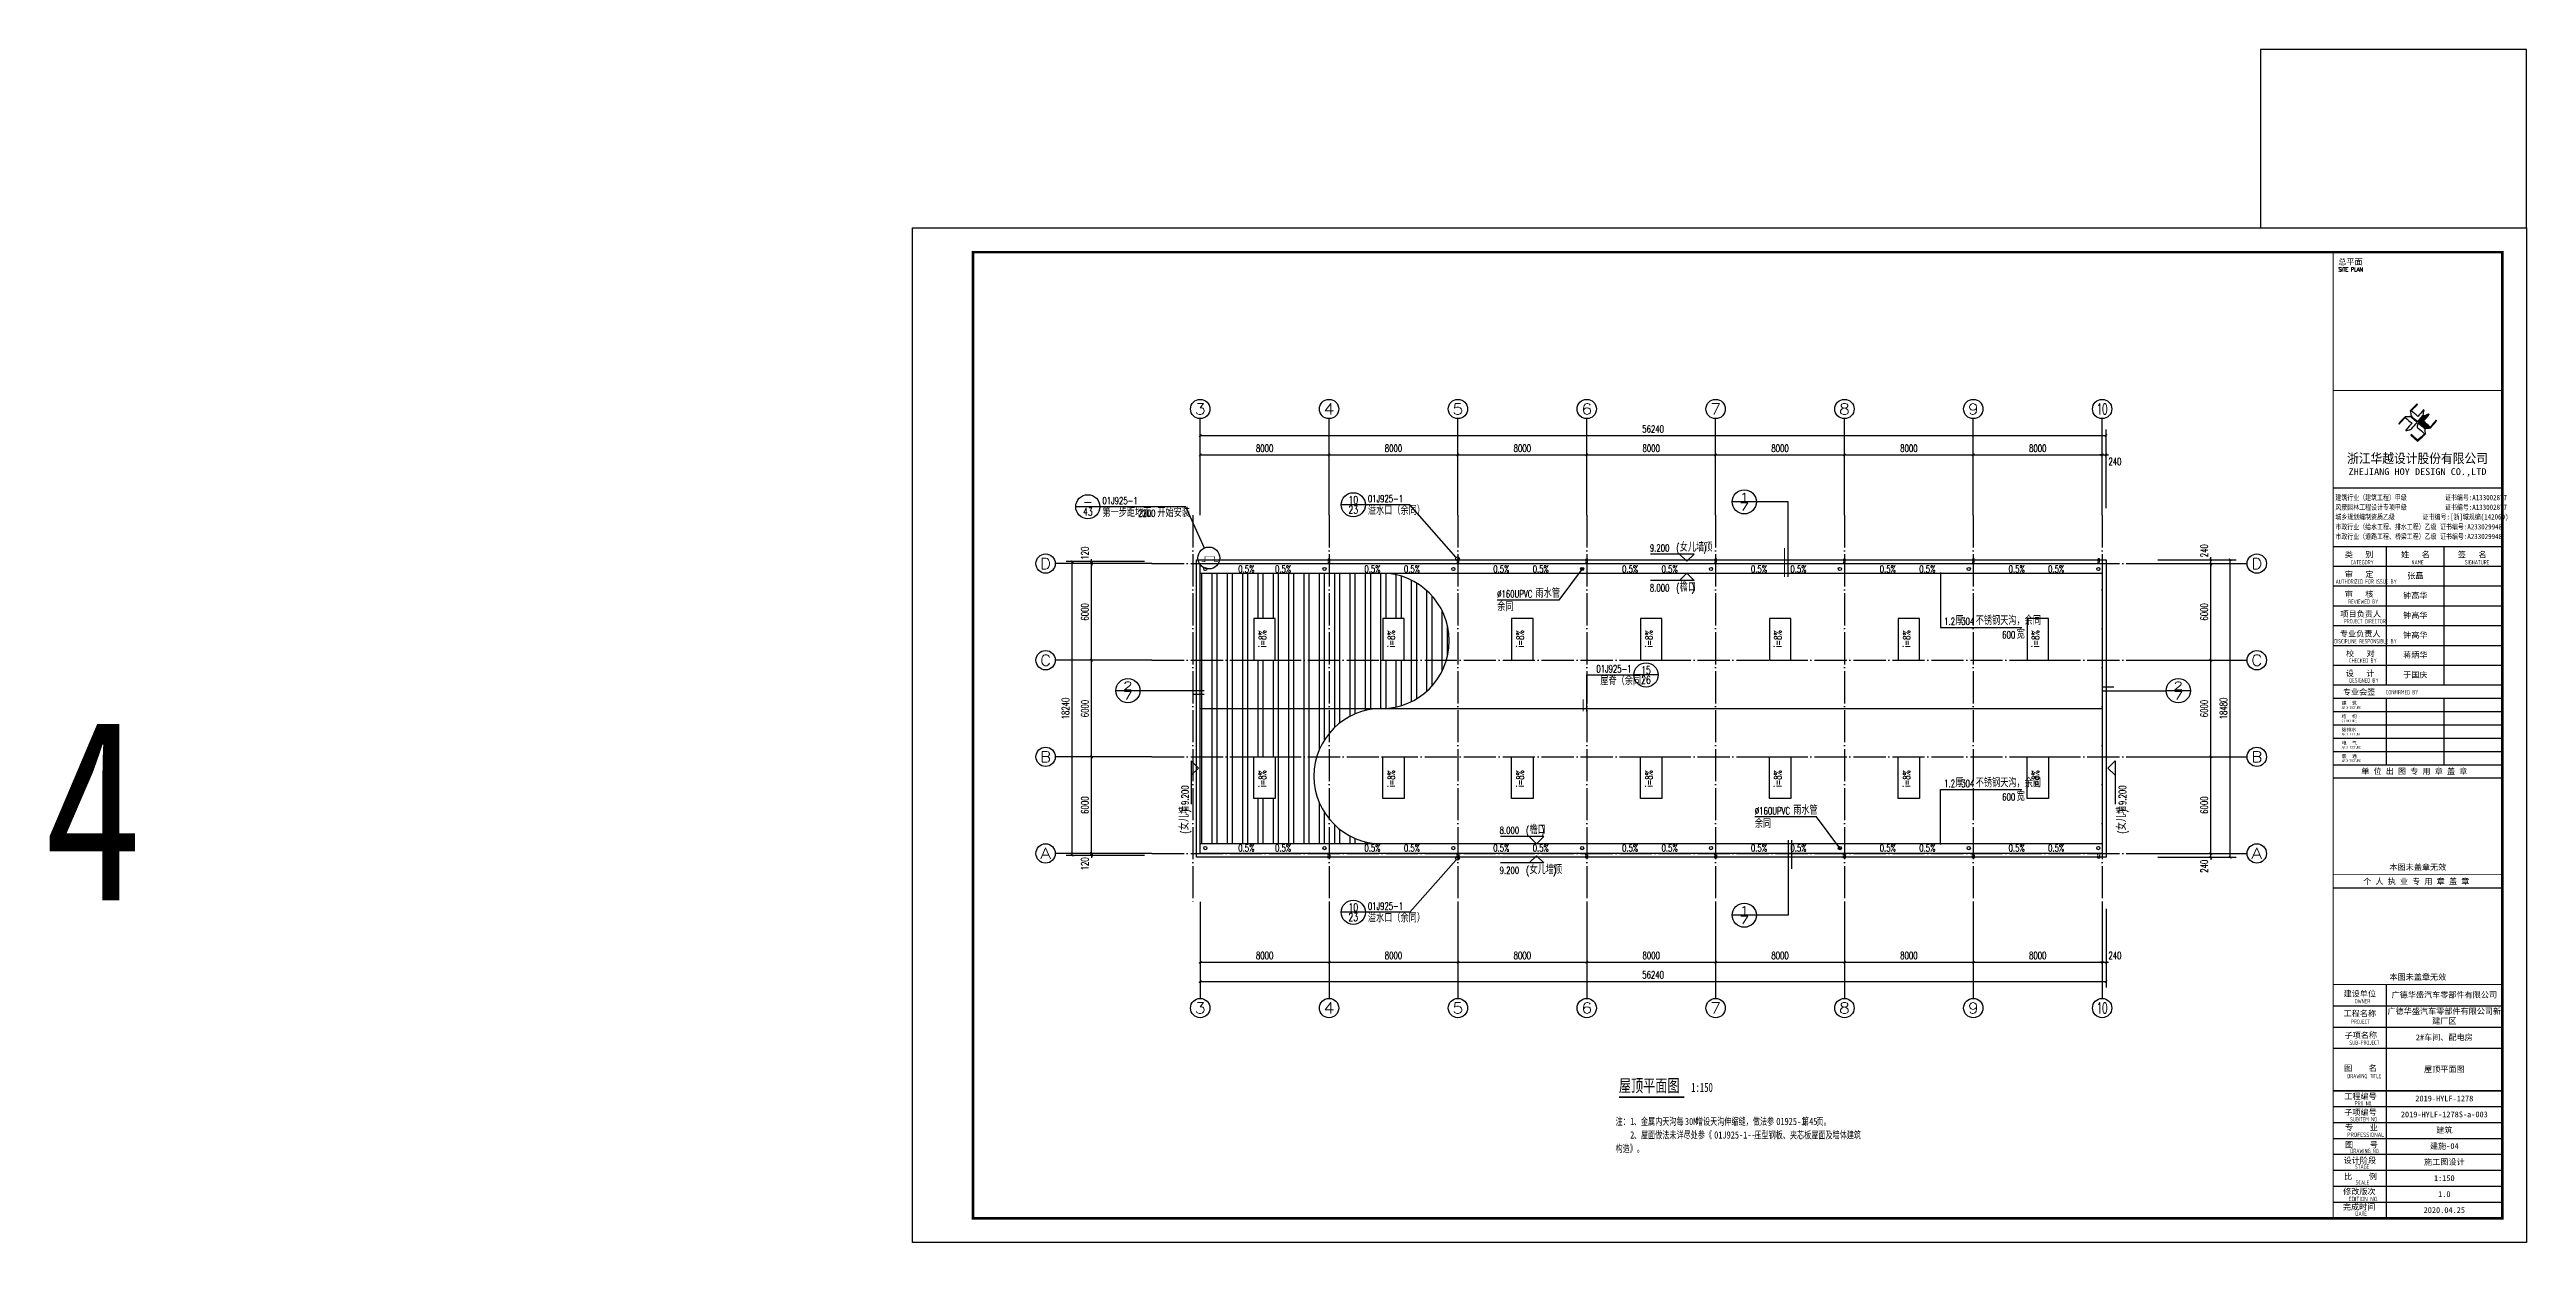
# Model space of a CAD drawing. Header units: millimetres. Extents: x 4279522 to 4437387, y 18981343 to 19528009.
# Drawn here: x 4283598 to 4437387, y 19184483 to 19258565 of the extents above; entities that cross this region are included whole.
import ezdxf
from ezdxf.enums import TextEntityAlignment as Align

# ---------------------------------------------------------------- set-up
doc = ezdxf.new("R2010")
doc.units = ezdxf.units.MM
doc.header["$LTSCALE"] = 1000
doc.header["$MEASUREMENT"] = 0
doc.linetypes.add('DASH', pattern=[0.35, 0.25, -0.1])
doc.linetypes.add('DOTE', pattern=[2.42, 2, -0.2, 0.02, -0.2])
doc.layers.get('Defpoints').update_dxf_attribs({"color": 1})
for name, color, linetype in [('AXIS_TEXT', 7, 'Continuous'), ('AXIS_外部', 171, 'Continuous'), ('DIM_IDEN', 171, 'Continuous'), ('DIM_LEAD', 145, 'Continuous'), ('DIM_SYMB', 165, 'Continuous'), ('DOTE', 250, 'DOTE'), ('GROUND', 150, 'Continuous'), ('PUB_DIM', 161, 'Continuous'), ('PUB_TEXT', 7, 'Continuous'), ('PUB_TITLE', 4, 'Continuous'), ('ROOF', 4, 'Continuous'), ('TK', 4, 'Continuous'), ('填充', 8, 'Continuous'), ('立面线', 7, 'Continuous')]:
    doc.layers.add(name, color=color, linetype=linetype)
doc.styles.add('-宋体', font='', dxfattribs={"width": 0.8})
doc.styles.add('_TCH_AXIS', font='COMPLEX', dxfattribs={"bigfont": 'GBCBIG'})
doc.styles.add('_TCH_DIM', font='SIMPLEX', dxfattribs={"bigfont": 'GBCBIG'})
doc.styles.add('_TCH_DIM_T3', font='SIMPLEX', dxfattribs={"width": 0.705882, "bigfont": 'GBCBIG'})
doc.styles.add('_TCH_LABEL', font='COMPLEX', dxfattribs={"bigfont": 'GBCBIG'})
doc.styles.add('COMPLEX', font='COMPLEX')
doc.styles.add('HT', font='simhei.ttf', dxfattribs={"width": 0.7})
doc.styles.add('ROMANS', font='romans', dxfattribs={"width": 0.65, "height": 231.275})
doc.styles.add('TSSD_REIN', font='tssdeng.shx', dxfattribs={"width": 0.7, "bigfont": 'tssdchn.shx'})
doc.styles.add('图签宋体', font='', dxfattribs={"height": 300})
doc.styles.add('图签黑体', font='simhei.ttf', dxfattribs={"height": 550})
doc.styles.add('黑体', font='simhei.ttf', dxfattribs={"width": 0.8})
doc.styles.get('-宋体').set_extended_font_data('SimSun')
doc.styles.get('图签宋体').set_extended_font_data('NSimSun')
doc.dimstyles.new('_TCH_ARCH&&150', dxfattribs={"dimtxt": 446.25, "dimasz": 150, "dimexe": 375, "dimexo": 450, "dimgap": 189.375, "dimtad": 1, "dimdec": 0, "dimzin": 0, "dimdsep": 46, "dimtxsty": '_TCH_DIM_T3', "dimblk": 'ARCHTICK', "dimcen": 0.09, "dimclrt": 7, "dimazin": 2, "dimtfac": 1, "dimtdec": 0, "dimtix": 1, "dimtmove": 2, "dimatfit": 3, "dimfxl": 0, "dimtolj": 1, "dimtzin": 0, "dimarcsym": 0})

msp = doc.modelspace()

# ---------------------------------------------------------------- texts
at = {"layer": 'PUB_TEXT', "color": 0, "style": '_TCH_LABEL'}
for s, height, width, p, p2 in [('43', 482.99, 0.75, (4347761.7, 19229628.4), (4348365.4, 19229628.4)), ('-', 483, 1.458333, (4347761.7, 19230232.2), (4348365.4, 19230232.2))]:
    msp.add_text(s, height=height, dxfattribs=dict(at, width=width)).set_placement(p, p2, align=Align.FIT)
for s, p in [('第一步距地面', (4348971.1, 19229539.6)), ('开始安装', (4352382.8, 19229539.6))]:
    msp.add_text(s, height=506.38, dxfattribs=at).set_placement(p)
at = {"layer": 'PUB_TEXT', "color": 0, "style": '_TCH_LABEL', "width": 0.705882}
for s, p in [('01J925-1', (4348971.1, 19230329.3)), ('2200', (4351182.8, 19229539.6))]:
    msp.add_text(s, height=446.25, dxfattribs=at).set_placement(p)
at = {"layer": 'PUB_TEXT', "style": '_TCH_LABEL'}
for s, height, width, p, p2 in [('23', 482.99, 0.772059, (4364244.4, 19229751.2), (4364848.2, 19229751.2)), ('10', 482.99, 0.905172, (4364244.4, 19230354.9), (4364848.2, 19230354.9)), ('7', 483, 1.875, (4388521.6, 19229931.9), (4389125.4, 19229931.9)), ('1', 483, 2.916667, (4388521.6, 19230535.7), (4389125.4, 19230535.7)), ('2', 483, 1.875, (4350250.8, 19218810.1), (4350854.5, 19218810.1)), ('26', 482.99, 0.772059, (4382419.3, 19219181.3), (4383023.1, 19219181.3)), ('15', 482.99, 0.905172, (4382419.3, 19219785), (4383023.1, 19219785)), ('2', 483, 1.875, (4415470, 19218810.1), (4416073.7, 19218810.1)), ('7', 483, 1.875, (4350250.8, 19218206.4), (4350854.5, 19218206.4)), ('7', 483, 1.875, (4415470, 19218206.4), (4416073.7, 19218206.4)), ('10', 482.99, 0.905172, (4364244.4, 19205049.6), (4364848.2, 19205049.6)), ('1', 483, 2.916667, (4388521.6, 19204868.8), (4389125.4, 19204868.8)), ('23', 482.99, 0.772059, (4364244.4, 19204445.9), (4364848.2, 19204445.9)), ('7', 483, 1.875, (4388521.6, 19204265.1), (4389125.4, 19204265.1))]:
    msp.add_text(s, height=height, dxfattribs=dict(at, width=width)).set_placement(p, p2, align=Align.FIT)
at = {"layer": 'PUB_TEXT'}
for s, height, style, p in [('溢水口（余同）', 506.38, '_TCH_LABEL', (4365453.8, 19229673.5)), ('女儿墙顶', 506.38, '_TCH_DIM', (4384812.4, 19227390.3)), ('檐口', 506.38, '_TCH_DIM', (4384812.4, 19224909.4)), ('余同', 506.38, '_TCH_DIM', (4373477.3, 19223695.9)), ('雨水管', 506.38, '_TCH_DIM', (4375862.3, 19224535.9)), ('厚', 506.4, '_TCH_DIM', (4401925.5, 19222835.6)), ('不锈钢天沟，余同', 506.38, '_TCH_DIM', (4403194.1, 19222835.6)), ('宽', 506.4, '_TCH_DIM', (4405735.3, 19221995.6)), ('屋脊（余同）', 506.38, '_TCH_LABEL', (4379882.9, 19219098)), ('厚', 506.4, '_TCH_DIM', (4401925.5, 19212763.2)), ('不锈钢天沟，余同', 506.38, '_TCH_DIM', (4403194.1, 19212763.2)), ('雨水管', 506.38, '_TCH_DIM', (4391862.3, 19211062.9)), ('宽', 506.4, '_TCH_DIM', (4405735.3, 19211923.2)), ('檐口', 506.38, '_TCH_DIM', (4375485.4, 19209849.4)), ('余同', 506.38, '_TCH_DIM', (4389477.3, 19210222.9)), ('女儿墙顶', 506.38, '_TCH_DIM', (4375485.4, 19207368.5)), ('溢水口（余同）', 506.38, '_TCH_LABEL', (4365453.8, 19204368.2))]:
    msp.add_text(s, height=height, dxfattribs=dict(at, style=style)).set_placement(p)
for s, height, style, width, p in [('01J925-1', 446.25, '_TCH_LABEL', 0.705882, (4365453.8, 19230452)), ('9.200', 446.25, '_TCH_DIM', 0.705882, (4382958.4, 19227390.3)), ('(', 446.2, '_TCH_DIM', 0.705882, (4384602.4, 19227390.3)), (')', 446.2, '_TCH_DIM', 0.705882, (4386286.9, 19227390.3)), ('0.5%', 446.25, '_TCH_DIM', 0.705882, (4357404.7, 19226083.3)), ('0.5%', 446.25, '_TCH_DIM', 0.705882, (4359687.2, 19226083.3)), ('0.5%', 446.25, '_TCH_DIM', 0.705882, (4365234.9, 19226083.3)), ('0.5%', 446.25, '_TCH_DIM', 0.705882, (4367687.2, 19226083.3)), ('0.5%', 446.25, '_TCH_DIM', 0.705882, (4373234.9, 19226083.3)), ('0.5%', 446.25, '_TCH_DIM', 0.705882, (4375687.2, 19226083.3)), ('0.5%', 446.25, '_TCH_DIM', 0.705882, (4381234.9, 19226083.3)), ('8.000', 446.25, '_TCH_DIM', 0.705882, (4382958.4, 19224909.4)), ('0.5%', 446.25, '_TCH_DIM', 0.705882, (4383687.2, 19226083.3)), ('(', 446.2, '_TCH_DIM', 0.705882, (4384602.4, 19224909.4)), (')', 446.2, '_TCH_DIM', 0.705882, (4385549.7, 19224909.4)), ('0.5%', 446.25, '_TCH_DIM', 0.705882, (4389234.9, 19226083.3)), ('0.5%', 446.25, '_TCH_DIM', 0.705882, (4391687.2, 19226083.3)), ('0.5%', 446.25, '_TCH_DIM', 0.705882, (4397234.9, 19226083.3)), ('0.5%', 446.25, '_TCH_DIM', 0.705882, (4399687.2, 19226083.3)), ('0.5%', 446.25, '_TCH_DIM', 0.705882, (4405234.9, 19226083.3)), ('0.5%', 446.25, '_TCH_DIM', 0.705882, (4407687.2, 19226083.3)), ('%%c160UPVC', 446.25, '_TCH_DIM', 0.705882, (4373477.3, 19224535.9)), ('1.2', 446.25, '_TCH_DIM', 0.705882, (4401235.5, 19222835.6)), ('304', 446.25, '_TCH_DIM', 0.705882, (4402294.1, 19222835.6)), ('600', 446.25, '_TCH_DIM', 0.705882, (4404835.3, 19221995.6)), ('01J925-1', 446.25, '_TCH_LABEL', 0.705882, (4379638.7, 19219882.1)), ('4', 11265.8, '黑体', 0.8, (4283230.6, 19205729)), ('1.2', 446.25, '_TCH_DIM', 0.705882, (4401235.5, 19212763.2)), ('304', 446.25, '_TCH_DIM', 0.705882, (4402294.1, 19212763.2)), ('%%c160UPVC', 446.25, '_TCH_DIM', 0.705882, (4389477.3, 19211062.9)), ('600', 446.25, '_TCH_DIM', 0.705882, (4404835.3, 19211923.2)), ('8.000', 446.25, '_TCH_DIM', 0.705882, (4373631.4, 19209849.4)), ('(', 446.2, '_TCH_DIM', 0.705882, (4375275.4, 19209849.4)), (')', 446.2, '_TCH_DIM', 0.705882, (4376222.6, 19209849.4)), ('0.5%', 446.25, '_TCH_DIM', 0.705882, (4357404.7, 19208754.2)), ('0.5%', 446.25, '_TCH_DIM', 0.705882, (4359687.2, 19208754.2)), ('0.5%', 446.25, '_TCH_DIM', 0.705882, (4365234.9, 19208754.2)), ('0.5%', 446.25, '_TCH_DIM', 0.705882, (4367687.2, 19208754.2)), ('0.5%', 446.25, '_TCH_DIM', 0.705882, (4373234.9, 19208754.2)), ('0.5%', 446.25, '_TCH_DIM', 0.705882, (4375687.2, 19208754.2)), ('0.5%', 446.25, '_TCH_DIM', 0.705882, (4381234.9, 19208754.2)), ('0.5%', 446.25, '_TCH_DIM', 0.705882, (4383687.2, 19208754.2)), ('0.5%', 446.25, '_TCH_DIM', 0.705882, (4389234.9, 19208754.2)), ('0.5%', 446.25, '_TCH_DIM', 0.705882, (4391687.2, 19208754.2)), ('0.5%', 446.25, '_TCH_DIM', 0.705882, (4397234.9, 19208754.2)), ('0.5%', 446.25, '_TCH_DIM', 0.705882, (4399687.2, 19208754.2)), ('0.5%', 446.25, '_TCH_DIM', 0.705882, (4405234.9, 19208754.2)), ('0.5%', 446.25, '_TCH_DIM', 0.705882, (4407687.2, 19208754.2)), ('9.200', 446.25, '_TCH_DIM', 0.705882, (4373631.4, 19207368.5)), ('(', 446.2, '_TCH_DIM', 0.705882, (4375275.4, 19207368.5)), (')', 446.2, '_TCH_DIM', 0.705882, (4376959.9, 19207368.5)), ('01J925-1', 446.25, '_TCH_LABEL', 0.705882, (4365453.8, 19205146.7)), ('屋顶平面图', 788.61, 'HT', 0.7, (4381038.9, 19193832.3)), ('1:150', 563.29, 'HT', 0.7, (4385530, 19193832.3)), ('注：', 450.63, 'HT', 0.7, (4380828.5, 19191775.7)), ('2', 450.6, 'HT', 0.7, (4381735.8, 19190935.7)), ('1', 450.6, 'HT', 0.7, (4381735.8, 19191775.7)), ('、金属内天沟每', 450.63, 'HT', 0.7, (4381962.6, 19191775.7)), ('、屋面做法未详尽处参《', 450.633, 'HT', 0.7, (4381962.6, 19190935.7)), ('30M', 450.63, 'HT', 0.7, (4385138.3, 19191775.7)), ('增设天沟伸缩缝，做法参', 450.633, 'HT', 0.7, (4385818.9, 19191775.7)), ('01J925-1---', 450.633, 'HT', 0.7, (4386953, 19190935.7)), ('压型钢板、夹芯板屋面及墙体建筑', 450.633, 'HT', 0.7, (4389448.2, 19190935.7)), ('01925-1', 450.63, 'HT', 0.7, (4390809.2, 19191775.7)), ('第', 450.6, 'HT', 0.7, (4392397.1, 19191775.7)), ('45', 450.63, 'HT', 0.7, (4392850.8, 19191775.7)), ('页。', 450.63, 'HT', 0.7, (4393304.4, 19191775.7)), ('构造》。', 450.63, 'HT', 0.7, (4380828.5, 19190095.7))]:
    msp.add_text(s, height=height, dxfattribs=dict(at, style=style, width=width)).set_placement(p)
at = {"layer": 'PUB_TEXT', "style": '_TCH_DIM', "width": 0.705882}
for s, height, p in [('i=8%', 446.25, (4359128, 19221444.1)), ('i=8%', 446.25, (4367128, 19221444.1)), ('i=8%', 446.25, (4375128, 19221444.1)), ('i=8%', 446.25, (4383128, 19221444.1)), ('i=8%', 446.25, (4391128, 19221444.1)), ('i=8%', 446.25, (4399128, 19221444.1)), ('i=8%', 446.25, (4407128, 19221444.1)), ('i=8%', 446.25, (4359128, 19212759.7)), ('i=8%', 446.25, (4367128, 19212759.7)), ('i=8%', 446.25, (4375128, 19212759.7)), ('i=8%', 446.25, (4383128, 19212759.7)), ('i=8%', 446.25, (4391128, 19212759.7)), ('i=8%', 446.25, (4399128, 19212759.7)), ('i=8%', 446.25, (4407128, 19212759.7)), (')', 446.2, (4354324.3, 19211184.1)), ('9.200', 446.25, (4354324.3, 19211652.2)), (')', 446.2, (4412525.2, 19211184.1)), ('9.200', 446.25, (4412525.2, 19211652.2)), ('(', 446.2, (4354324.3, 19209868.2)), ('(', 446.2, (4412525.2, 19209868.2))]:
    msp.add_text(s, height=height, rotation=90, dxfattribs=at).set_placement(p)
at = {"layer": 'PUB_TEXT', "style": '_TCH_DIM'}
for p in [(4354324.3, 19210078.2), (4412525.2, 19210078.2)]:
    msp.add_text('女儿墙', height=506.38, rotation=90, dxfattribs=at).set_placement(p)

# ---------------------------------------------------------------- blocks, each defined once
blk = doc.blocks.new('A$C053D6479')
at = {"layer": 'PUB_TITLE'}
h = blk.add_hatch(color=256, dxfattribs=at)
h.dxf.hatch_style = 1
edge = h.paths.add_edge_path()
edge.add_spline(control_points=[(1026, 827), (1105, 920), (1188, 1008), (1266, 1102)], knot_values=[13, 13, 13, 13, 14, 14, 14, 14], degree=3, periodic=0)
edge.add_spline(control_points=[(1266, 1102), (1258, 1111), (1249, 1119), (1239, 1116)], knot_values=[12, 12, 12, 12, 13, 13, 13, 13], degree=3, periodic=0)
edge.add_spline(control_points=[(1239, 1116), (1210, 1107), (1179, 1092), (1144, 1077)], knot_values=[11, 11, 11, 11, 12, 12, 12, 12], degree=3, periodic=0)
edge.add_spline(control_points=[(1144, 1077), (1109, 1063), (1069, 1053), (1047, 1038)], knot_values=[10, 10, 10, 10, 11, 11, 11, 11], degree=3, periodic=0)
edge.add_spline(control_points=[(1047, 1038), (1028, 1026), (1007, 992), (991, 972)], knot_values=[9, 9, 9, 9, 10, 10, 10, 10], degree=3, periodic=0)
edge.add_spline(control_points=[(991, 972), (942, 913), (899, 868), (849, 810)], knot_values=[8, 8, 8, 8, 9, 9, 9, 9], degree=3, periodic=0)
edge.add_spline(control_points=[(849, 810), (842, 801), (822, 776), (822, 775)], knot_values=[7, 7, 7, 7, 8, 8, 8, 8], degree=3, periodic=0)
edge.add_spline(control_points=[(822, 775), (823, 771), (848, 752), (859, 744)], knot_values=[6, 6, 6, 6, 7, 7, 7, 7], degree=3, periodic=0)
edge.add_spline(control_points=[(859, 744), (949, 670), (1035, 592), (1122, 521)], knot_values=[5, 5, 5, 5, 6, 6, 6, 6], degree=3, periodic=0)
edge.add_spline(control_points=[(1122, 521), (1153, 527), (1185, 530), (1217, 533)], knot_values=[4, 4, 4, 4, 5, 5, 5, 5], degree=3, periodic=0)
edge.add_spline(control_points=[(1217, 533), (1246, 535), (1293, 532), (1316, 542)], knot_values=[3, 3, 3, 3, 4, 4, 4, 4], degree=3, periodic=0)
edge.add_spline(control_points=[(1316, 542), (1327, 547), (1338, 565), (1349, 579)], knot_values=[2, 2, 2, 2, 3, 3, 3, 3], degree=3, periodic=0)
edge.add_spline(control_points=[(1349, 579), (1423, 670), (1507, 759), (1572, 848)], knot_values=[1, 1, 1, 1, 2, 2, 2, 2], degree=3, periodic=0)
edge.add_spline(control_points=[(1572, 848), (1564, 852), (1561, 861), (1551, 862)], knot_values=[0, 0, 0, 0, 1, 1, 1, 1], degree=3, periodic=0)
edge.add_spline(control_points=[(1551, 862), (1469, 769), (1393, 671), (1310, 579)], knot_values=[15, 15, 15, 15, 16, 16, 16, 16], degree=3, periodic=0)
edge.add_spline(control_points=[(1310, 579), (1216, 662), (1118, 742), (1026, 827)], knot_values=[14, 14, 14, 14, 15, 15, 15, 15], degree=3, periodic=0)
at = {"layer": 'TK'}
for points, knots in [([(1031, 1298), (1066, 1286), (1054, 1262), (1045, 1224), (1036, 1188), (1031, 1158), (1024, 1121), (1020, 1104), (1017, 1085), (1012, 1071), (1004, 1052), (976, 1026), (956, 1003), (906, 946), (866, 899), (814, 839), (806, 829), (789, 806), (787, 806), (777, 804), (728, 856), (719, 864), (651, 922), (580, 978), (514, 1036), (509, 1106), (488, 1176), (479, 1247), (570, 1343), (663, 1436), (758, 1526), (764, 1523), (768, 1518), (774, 1515), (693, 1422), (599, 1343), (520, 1249), (607, 1171), (698, 1096), (789, 1021), (874, 1109), (950, 1206), (1031, 1298)], [0, 0, 0, 0, 1, 1, 1, 2, 2, 2, 3, 3, 3, 4, 4, 4, 5, 5, 5, 6, 6, 6, 7, 7, 7, 8, 8, 8, 9, 9, 9, 10, 10, 10, 11, 11, 11, 12, 12, 12, 13, 13, 13, 14, 14, 14, 14]), ([(1551, 862), (1561, 861), (1564, 852), (1572, 848), (1507, 759), (1423, 670), (1349, 579), (1338, 565), (1327, 547), (1316, 542), (1293, 532), (1246, 535), (1217, 533), (1185, 530), (1153, 527), (1122, 521), (1035, 592), (949, 670), (859, 744), (848, 752), (823, 771), (822, 775), (822, 776), (842, 801), (849, 810), (899, 868), (942, 913), (991, 972), (1007, 992), (1028, 1026), (1047, 1038), (1069, 1053), (1109, 1063), (1144, 1077), (1179, 1092), (1210, 1107), (1239, 1116), (1249, 1119), (1258, 1111), (1266, 1102), (1188, 1008), (1105, 920), (1026, 827), (1118, 742), (1216, 662), (1310, 579), (1393, 671), (1469, 769), (1551, 862)], [0, 0, 0, 0, 1, 1, 1, 2, 2, 2, 3, 3, 3, 4, 4, 4, 5, 5, 5, 6, 6, 6, 7, 7, 7, 8, 8, 8, 9, 9, 9, 10, 10, 10, 11, 11, 11, 12, 12, 12, 13, 13, 13, 14, 14, 14, 15, 15, 15, 16, 16, 16, 16]), ([(555, 949), (624, 891), (699, 833), (760, 773), (689, 691), (614, 604), (539, 517), (529, 505), (516, 487), (506, 482), (492, 475), (469, 472), (452, 467), (416, 456), (383, 448), (342, 438), (323, 433), (297, 422), (293, 440), (291, 452), (313, 470), (322, 480), (400, 566), (477, 652), (553, 736), (460, 815), (366, 894), (270, 970), (183, 883), (101, 791), (16, 703), (-18, 714), (9, 735), (28, 755), (103, 838), (192, 930), (266, 1005), (319, 1009), (387, 1005), (442, 1007), (456, 1008), (472, 1011), (485, 1007), (507, 1000), (534, 967), (555, 949)], [0, 0, 0, 0, 1, 1, 1, 2, 2, 2, 3, 3, 3, 4, 4, 4, 5, 5, 5, 6, 6, 6, 7, 7, 7, 8, 8, 8, 9, 9, 9, 10, 10, 10, 11, 11, 11, 12, 12, 12, 13, 13, 13, 14, 14, 14, 15, 15, 15, 15]), ([(1097, 490), (1100, 425), (1106, 361), (1107, 294), (1018, 207), (925, 121), (830, 33), (818, 21), (800, 0), (787, 0), (768, -1), (725, 49), (712, 60), (662, 103), (616, 143), (568, 186), (545, 207), (518, 224), (499, 250), (501, 259), (511, 261), (516, 267), (609, 192), (696, 111), (785, 33), (883, 118), (977, 208), (1070, 298), (992, 373), (892, 456), (803, 534), (791, 544), (768, 561), (766, 569), (761, 588), (776, 634), (780, 655), (785, 690), (788, 721), (795, 746), (897, 661), (998, 576), (1097, 490)], [0, 0, 0, 0, 1, 1, 1, 2, 2, 2, 3, 3, 3, 4, 4, 4, 5, 5, 5, 6, 6, 6, 7, 7, 7, 8, 8, 8, 9, 9, 9, 10, 10, 10, 11, 11, 11, 12, 12, 12, 13, 13, 13, 14, 14, 14, 14])]:
    blk.add_open_spline(points, degree=3, knots=knots, dxfattribs=at)
blk = doc.blocks.new('GeYuanFrame_33332780', base_point=(18.8, 4.3))
at = {"layer": 'PUB_TITLE'}
for points in [[(628.8, 235.1), (628.8, 292.5)], [(652.8, 235.1), (652.8, 292.5)], [(628.8, 202.1), (628.8, 229.6)], [(652.8, 202.1), (652.8, 229.6)], [(628.8, 14.3), (628.8, 111.1)]]:
    blk.add_lwpolyline(points, dxfattribs=at)
at = {"layer": 'TK'}
for p, q in [((43.8, 414.3), (676.8, 414.3)), ((606.8, 316.7), (676.8, 316.7)), ((606.8, 284.3), (676.8, 284.3)), ((606.8, 276.1), (676.8, 276.1)), ((606.8, 267.9), (676.8, 267.9)), ((606.8, 259.7), (676.8, 259.7)), ((606.8, 251.5), (676.8, 251.5)), ((606.8, 243.3), (676.8, 243.3)), ((606.8, 235.1), (676.8, 235.1)), ((606.8, 235.1), (676.8, 235.1)), ((606.8, 102.3), (676.8, 102.3)), ((606.8, 93.5), (676.8, 93.5)), ((606.8, 84.7), (628.8, 84.7)), ((606.8, 84.7), (676.8, 84.7)), ((606.8, 67.2), (676.8, 67.2)), ((606.8, 67.1), (676.8, 67.1)), ((606.8, 60.6), (676.8, 60.6)), ((606.8, 54), (676.8, 54)), ((606.8, 47.4), (676.8, 47.4)), ((606.8, 40.8), (676.8, 40.8)), ((606.8, 34.2), (676.8, 34.2)), ((606.8, 27.6), (676.8, 27.6)), ((606.8, 21), (676.8, 21)), ((606.8, 14.3), (676.8, 14.3))]:
    blk.add_line(p, q, dxfattribs=at)
for points in [[(18.8, 424.3), (686.8, 424.3), (686.8, 4.3), (18.8, 4.3), (18.8, 424.3)], [(606.8, 292.5), (676.8, 292.5)], [(606.8, 235.1), (676.8, 235.1)], [(606.8, 229.6), (676.8, 229.6)], [(606.8, 224.1), (676.8, 224.1)], [(606.8, 218.6), (676.8, 218.6)], [(606.8, 213.1), (676.8, 213.1)], [(606.8, 207.6), (676.8, 207.6)], [(606.8, 202.1), (676.8, 202.1)], [(606.8, 196.6), (676.8, 196.6)], [(606.8, 151.1), (676.8, 151.1)]]:
    blk.add_lwpolyline(points, dxfattribs=at)
at = {"layer": 'TK', "const_width": 1}
blk.add_lwpolyline([(676.8, 414.3), (43.8, 414.3), (43.8, 14.3), (676.8, 14.3)], close=True, dxfattribs=at)
at = {"layer": 'TK'}
for points, const_width in [([(606.8, 414.3), (606.8, 14.3)], 0.4), ([(606.8, 357), (676.8, 357)], 0.35), ([(606.8, 292.5), (676.8, 292.5)], 0.35), ([(606.8, 292.5), (676.8, 292.5)], 0.35), ([(606.8, 235.1), (676.8, 235.1)], 0.35), ([(606.8, 202.1), (676.8, 202.1)], 0.35), ([(606.8, 156.6), (676.8, 156.6)], 0.35), ([(606.8, 111.1), (676.8, 111.1)], 0.35), ([(606.8, 67.2), (676.8, 67.2)], 0.35)]:
    blk.add_lwpolyline(points, dxfattribs=dict(at, const_width=const_width))
at = {"layer": 'PUB_TITLE', "xscale": 0.01000000000021828, "yscale": 0.01000000000021828, "zscale": 0.01}
blk.add_blockref('A$C053D6479', (633.9, 336.1), dxfattribs=at)
at = {"layer": 'TK', "style": '图签宋体'}
for s, height, p in [('总平面', 2.4, (608.9, 409.1)), ('类   别', 2.4, (611.6, 287.9)), ('姓   名', 2.4, (634.9, 287.9)), ('签   名', 2.4, (658.4, 287.9)), ('审   定', 2.4, (611.6, 279.7)), ('审   核', 2.4, (611.6, 271.5)), ('专业负责人', 2.4, (609.6, 255.1)), ('项目负责人', 2.4, (609.8, 263.3)), ('校   对', 2.4, (612.1, 246.9)), ('设   计', 2.4, (612, 238.7)), ('建  筑', 1.44, (610.3, 226.9)), ('专业会签', 2.4, (610.8, 231)), ('结  构', 1.44, (610.3, 221.4)), ('给排水', 1.44, (610.3, 215.9)), ('暖  通', 1.44, (610.3, 204.9)), ('电  气', 1.44, (610.3, 210.4)), ('单 位 出 图 专 用 章 盖 章', 2.4, (618.4, 198.2)), ('个 人 执 业 专 用 章 盖 章', 2.4, (619.2, 152.6)), ('本图未盖章无效', 2.4, (630.1, 158.5)), ('本图未盖章无效', 2.4, (630.1, 113)), ('建设单位', 2.4, (611.1, 106.1)), ('工程名称', 2.4, (611.1, 97.9)), ('子项名称', 2.4, (611.5, 88.9)), ('图    名', 2.4, (611.3, 75.3)), ('工程编号', 2.4, (611.4, 63.6)), ('子项编号', 2.4, (611.4, 57)), ('专    业', 2.4, (611.7, 50.7)), ('图    号', 2.4, (611.7, 43.6)), ('设计阶段', 2.4, (611.1, 37.1)), ('比    例', 2.4, (611.3, 30.4)), ('完成时间', 2.4, (610.8, 17.8)), ('修改版次', 2.4, (610.9, 24.2))]:
    blk.add_text(s, height=height, dxfattribs=at).set_placement(p)
at = {"layer": 'TK'}
for s, height, style, width, p in [('SITE PLAN', 1.7, 'ROMANS', 0.76, (609, 406.3)), ('建筑行业（建筑工程）甲级           证书编号:A133002877', 2.2, '-宋体', 0.8, (607.7, 311.6)), ('风景园林工程设计专项甲级           证书编号:A133002877', 2.2, '-宋体', 0.8, (607.7, 307.6)), ('城乡规划编制资质乙级        证书编号:[浙]城规编(142069)', 2.2, '-宋体', 0.8, (607.7, 303.6)), ('市政行业（给水工程、排水工程）乙级 证书编号:A233029948', 2.2, '-宋体', 0.8, (607.7, 299.5)), ('市政行业（道路工程、桥梁工程）乙级 证书编号:A233029948', 2.2, '-宋体', 0.8, (607.7, 295.5)), ('AUTHORIZED FOR ISSUE BY', 1.8, 'TSSD_REIN', 0.7, (607.8, 277)), ('CATEGORY', 1.8, 'TSSD_REIN', 0.7, (614, 285)), ('NAME', 1.8, 'TSSD_REIN', 0.7, (639.2, 285)), ('SIGNATURE', 1.8, 'TSSD_REIN', 0.7, (661.3, 285)), ('REVIEWED BY', 1.8, 'TSSD_REIN', 0.7, (613, 268.7)), ('PROJECT DIRECTOR', 1.8, 'TSSD_REIN', 0.7, (611.2, 260.6)), ('DISCIPLINE RESPONSIBLE BY', 1.8, 'TSSD_REIN', 0.7, (607.2, 252.3)), ('CHECKED BY', 1.8, 'TSSD_REIN', 0.7, (613.4, 244.3)), ('DESIGNED BY', 1.8, 'TSSD_REIN', 0.7, (613.4, 236.1)), ('ARCHITECTURE', 1.08, 'TSSD_REIN', 0.7, (610.3, 225.2)), ('CONFIRMED BY', 1.8, 'TSSD_REIN', 0.7, (628.6, 231.2)), ('STRUCTURE', 1.08, 'TSSD_REIN', 0.7, (610.3, 219.7)), ('ARCHITECTURE', 1.08, 'TSSD_REIN', 0.7, (610.3, 214.2)), ('ARCHITECTURE', 1.08, 'TSSD_REIN', 0.7, (610.3, 208.7)), ('ARCHITECTURE', 1.08, 'TSSD_REIN', 0.7, (610.3, 203.2)), ('OWNER', 1.8, 'TSSD_REIN', 0.7, (615.7, 103.3)), ('PROJECT', 1.8, 'TSSD_REIN', 0.7, (614.2, 94.8)), ('SUB-PROJECT', 1.8, 'TSSD_REIN', 0.7, (613.5, 86.1)), ('DRAWING TITLE', 1.8, 'TSSD_REIN', 0.7, (612.6, 72.3)), ('PRO N0.', 1.8, 'TSSD_REIN', 0.7, (615.7, 61)), ('SUBITEM NO.', 1.8, 'TSSD_REIN', 0.7, (613.8, 54.4)), ('PROFESSIONAL', 1.8, 'TSSD_REIN', 0.8, (612.6, 48)), ('DRAWING NO.', 1.8, 'TSSD_REIN', 0.7, (613.9, 41.3)), ('STAGE', 1.8, 'TSSD_REIN', 0.7, (615.8, 34.8)), ('EDITION NO.', 1.8, 'TSSD_REIN', 0.8, (613.2, 21.4)), ('SCALE', 1.8, 'TSSD_REIN', 0.7, (616.1, 28.2)), ('DATE', 1.8, 'TSSD_REIN', 0.7, (616, 15.3))]:
    blk.add_text(s, height=height, dxfattribs=dict(at, style=style, width=width)).set_placement(p)
for s, height, style, width, p in [('浙江华越设计股份有限公司', 3.96, 'HT', 0.9, (641.7, 329)), ('ZHEJIANG HOY DESIGN CO.,LTD', 2.8, '图签黑体', 1.11, (641.7, 323.1))]:
    blk.add_text(s, height=height, dxfattribs=dict(at, style=style, width=width)).set_placement(p, align=Align.MIDDLE)
at = {"layer": 'TK', "char_height": 2.4, "attachment_point": 5, "style": '图签宋体'}
for s, insert, width in [('张矗', (640.8, 280.2), 24), ('钟高华', (640.8, 272), 24), ('钟高华', (640.8, 263.8), 24), ('钟高华', (640.8, 255.6), 24), ('蒋炳华', (640.8, 247.4), 24), ('于国庆', (640.8, 239.2), 24), ('广德华盛汽车零部件有限公司', (652.8, 106.7), 48), ('广德华盛汽车零部件有限公司新建厂区', (652.8, 97.9), 48), ('2#车间、配电房', (652.8, 89.1), 48), ('屋顶平面图', (652.8, 75.9), 48), ('2019-HYLF-1278', (652.8, 63.9), 48), ('2019-HYLF-1278S-a-003', (652.8, 57.3), 48), ('建筑', (652.8, 50.7), 48), ('建施-04', (652.8, 44.1), 48), ('施工图设计', (652.8, 37.5), 48), ('1:150', (652.8, 30.9), 48), ('1.0', (652.8, 24.3), 48), ('2020.04.25', (652.8, 17.7), 48)]:
    blk.add_mtext(s, dxfattribs=dict(at, insert=insert, width=width))
blk = doc.blocks.new('_ArchTick')
at = {"color": 0, "linetype": 'ByBlock', "const_width": 0.4}
blk.add_lwpolyline([(-0.5, -0.5), (0.5, 0.5)], dxfattribs=at)
blk = doc.blocks.new('*D153')
at = {"layer": 'AXIS_外部', "color": 0, "lineweight": -2}
for p, q in [((4355042, 19230092), (4355042, 19233767)), ((4355042, 19233392), (4363042, 19233392)), ((4363042, 19230092), (4363042, 19233767))]:
    blk.add_line(p, q, dxfattribs=at)
at = {"layer": 'Defpoints', "color": 0}
for p in [(4363042, 19233392), (4355042, 19229642), (4363042, 19229642)]:
    blk.add_point(p, dxfattribs=at)
at = {"layer": 'AXIS_外部', "color": 0, "lineweight": -2, "xscale": 150, "yscale": 150, "zscale": 150, "rotation": 180}
blk.add_blockref('_ArchTick', (4355042, 19233392), dxfattribs=at)
at = {"layer": 'AXIS_外部', "color": 0, "lineweight": -2, "xscale": 150, "yscale": 150, "zscale": 150}
blk.add_blockref('_ArchTick', (4363042, 19233392), dxfattribs=at)
at = {"layer": 'AXIS_外部', "color": 7, "insert": (4359042, 19233804), "char_height": 446.2, "attachment_point": 5, "style": '_TCH_DIM_T3'}
blk.add_mtext('\\A1;8000', dxfattribs=at)
blk = doc.blocks.new('*D154')
at = {"layer": 'AXIS_外部', "color": 0, "lineweight": -2}
for p, q in [((4363042, 19230092), (4363042, 19233767)), ((4363042, 19233392), (4371042, 19233392)), ((4371042, 19230092), (4371042, 19233767))]:
    blk.add_line(p, q, dxfattribs=at)
at = {"layer": 'Defpoints', "color": 0}
for p in [(4371042, 19233392), (4363042, 19229642), (4371042, 19229642)]:
    blk.add_point(p, dxfattribs=at)
at = {"layer": 'AXIS_外部', "color": 0, "lineweight": -2, "xscale": 150, "yscale": 150, "zscale": 150, "rotation": 180}
blk.add_blockref('_ArchTick', (4363042, 19233392), dxfattribs=at)
at = {"layer": 'AXIS_外部', "color": 0, "lineweight": -2, "xscale": 150, "yscale": 150, "zscale": 150}
blk.add_blockref('_ArchTick', (4371042, 19233392), dxfattribs=at)
at = {"layer": 'AXIS_外部', "color": 7, "insert": (4367042, 19233804), "char_height": 446.2, "attachment_point": 5, "style": '_TCH_DIM_T3'}
blk.add_mtext('\\A1;8000', dxfattribs=at)
blk = doc.blocks.new('*D155')
at = {"layer": 'AXIS_外部', "color": 0, "lineweight": -2}
for p, q in [((4371042, 19230092), (4371042, 19233767)), ((4371042, 19233392), (4379042, 19233392)), ((4379042, 19230092), (4379042, 19233767))]:
    blk.add_line(p, q, dxfattribs=at)
at = {"layer": 'Defpoints', "color": 0}
for p in [(4379042, 19233392), (4371042, 19229642), (4379042, 19229642)]:
    blk.add_point(p, dxfattribs=at)
at = {"layer": 'AXIS_外部', "color": 0, "lineweight": -2, "xscale": 150, "yscale": 150, "zscale": 150, "rotation": 180}
blk.add_blockref('_ArchTick', (4371042, 19233392), dxfattribs=at)
at = {"layer": 'AXIS_外部', "color": 0, "lineweight": -2, "xscale": 150, "yscale": 150, "zscale": 150}
blk.add_blockref('_ArchTick', (4379042, 19233392), dxfattribs=at)
at = {"layer": 'AXIS_外部', "color": 7, "insert": (4375042, 19233804), "char_height": 446.2, "attachment_point": 5, "style": '_TCH_DIM_T3'}
blk.add_mtext('\\A1;8000', dxfattribs=at)
blk = doc.blocks.new('*D156')
at = {"layer": 'AXIS_外部', "color": 0, "lineweight": -2}
for p, q in [((4379042, 19230092), (4379042, 19233767)), ((4379042, 19233392), (4387042, 19233392)), ((4387042, 19230092), (4387042, 19233767))]:
    blk.add_line(p, q, dxfattribs=at)
at = {"layer": 'Defpoints', "color": 0}
for p in [(4387042, 19233392), (4379042, 19229642), (4387042, 19229642)]:
    blk.add_point(p, dxfattribs=at)
at = {"layer": 'AXIS_外部', "color": 0, "lineweight": -2, "xscale": 150, "yscale": 150, "zscale": 150, "rotation": 180}
blk.add_blockref('_ArchTick', (4379042, 19233392), dxfattribs=at)
at = {"layer": 'AXIS_外部', "color": 0, "lineweight": -2, "xscale": 150, "yscale": 150, "zscale": 150}
blk.add_blockref('_ArchTick', (4387042, 19233392), dxfattribs=at)
at = {"layer": 'AXIS_外部', "color": 7, "insert": (4383042, 19233804), "char_height": 446.2, "attachment_point": 5, "style": '_TCH_DIM_T3'}
blk.add_mtext('\\A1;8000', dxfattribs=at)
blk = doc.blocks.new('*D157')
at = {"layer": 'AXIS_外部', "color": 0, "lineweight": -2}
for p, q in [((4387042, 19230092), (4387042, 19233767)), ((4387042, 19233392), (4395042, 19233392)), ((4395042, 19230092), (4395042, 19233767))]:
    blk.add_line(p, q, dxfattribs=at)
at = {"layer": 'Defpoints', "color": 0}
for p in [(4395042, 19233392), (4387042, 19229642), (4395042, 19229642)]:
    blk.add_point(p, dxfattribs=at)
at = {"layer": 'AXIS_外部', "color": 0, "lineweight": -2, "xscale": 150, "yscale": 150, "zscale": 150, "rotation": 180}
blk.add_blockref('_ArchTick', (4387042, 19233392), dxfattribs=at)
at = {"layer": 'AXIS_外部', "color": 0, "lineweight": -2, "xscale": 150, "yscale": 150, "zscale": 150}
blk.add_blockref('_ArchTick', (4395042, 19233392), dxfattribs=at)
at = {"layer": 'AXIS_外部', "color": 7, "insert": (4391042, 19233804), "char_height": 446.2, "attachment_point": 5, "style": '_TCH_DIM_T3'}
blk.add_mtext('\\A1;8000', dxfattribs=at)
blk = doc.blocks.new('*D158')
at = {"layer": 'AXIS_外部', "color": 0, "lineweight": -2}
for p, q in [((4395042, 19230092), (4395042, 19233767)), ((4395042, 19233392), (4403042, 19233392)), ((4403042, 19230092), (4403042, 19233767))]:
    blk.add_line(p, q, dxfattribs=at)
at = {"layer": 'Defpoints', "color": 0}
for p in [(4403042, 19233392), (4395042, 19229642), (4403042, 19229642)]:
    blk.add_point(p, dxfattribs=at)
at = {"layer": 'AXIS_外部', "color": 0, "lineweight": -2, "xscale": 150, "yscale": 150, "zscale": 150, "rotation": 180}
blk.add_blockref('_ArchTick', (4395042, 19233392), dxfattribs=at)
at = {"layer": 'AXIS_外部', "color": 0, "lineweight": -2, "xscale": 150, "yscale": 150, "zscale": 150}
blk.add_blockref('_ArchTick', (4403042, 19233392), dxfattribs=at)
at = {"layer": 'AXIS_外部', "color": 7, "insert": (4399042, 19233804), "char_height": 446.2, "attachment_point": 5, "style": '_TCH_DIM_T3'}
blk.add_mtext('\\A1;8000', dxfattribs=at)
blk = doc.blocks.new('*D159')
at = {"layer": 'AXIS_外部', "color": 0, "lineweight": -2}
for p, q in [((4403042, 19230092), (4403042, 19233767)), ((4403042, 19233392), (4411042, 19233392)), ((4411042, 19230092), (4411042, 19233767))]:
    blk.add_line(p, q, dxfattribs=at)
at = {"layer": 'Defpoints', "color": 0}
for p in [(4411042, 19233392), (4403042, 19229642), (4411042, 19229642)]:
    blk.add_point(p, dxfattribs=at)
at = {"layer": 'AXIS_外部', "color": 0, "lineweight": -2, "xscale": 150, "yscale": 150, "zscale": 150, "rotation": 180}
blk.add_blockref('_ArchTick', (4403042, 19233392), dxfattribs=at)
at = {"layer": 'AXIS_外部', "color": 0, "lineweight": -2, "xscale": 150, "yscale": 150, "zscale": 150}
blk.add_blockref('_ArchTick', (4411042, 19233392), dxfattribs=at)
at = {"layer": 'AXIS_外部', "color": 7, "insert": (4407042, 19233804), "char_height": 446.2, "attachment_point": 5, "style": '_TCH_DIM_T3'}
blk.add_mtext('\\A1;8000', dxfattribs=at)
blk = doc.blocks.new('*D160')
at = {"layer": 'AXIS_外部', "color": 0, "lineweight": -2}
for p, q in [((4411042, 19233392), (4410892, 19233392)), ((4411042, 19230092), (4411042, 19233767)), ((4411042, 19233392), (4411282, 19233392)), ((4411282, 19230092), (4411282, 19233767)), ((4411282, 19233392), (4411432, 19233392))]:
    blk.add_line(p, q, dxfattribs=at)
at = {"layer": 'Defpoints', "color": 0}
for p in [(4411282, 19233392), (4411042, 19229642), (4411282, 19229642)]:
    blk.add_point(p, dxfattribs=at)
at = {"layer": 'AXIS_外部', "color": 0, "lineweight": -2, "xscale": 150, "yscale": 150, "zscale": 150}
blk.add_blockref('_ArchTick', (4411042, 19233392), dxfattribs=at)
at = {"layer": 'AXIS_外部', "color": 0, "lineweight": -2, "xscale": 150, "yscale": 150, "zscale": 150, "rotation": 180}
blk.add_blockref('_ArchTick', (4411282, 19233392), dxfattribs=at)
at = {"layer": 'AXIS_外部', "color": 7, "insert": (4411837, 19232979), "char_height": 446.2, "attachment_point": 5, "style": '_TCH_DIM_T3'}
blk.add_mtext('\\A1;240', dxfattribs=at)
blk = doc.blocks.new('*D161')
at = {"layer": 'AXIS_外部', "color": 0, "lineweight": -2}
for p, q in [((4355042, 19230092), (4355042, 19234967)), ((4355042, 19234592), (4411282, 19234592)), ((4411282, 19230092), (4411282, 19234967))]:
    blk.add_line(p, q, dxfattribs=at)
at = {"layer": 'Defpoints', "color": 0}
for p in [(4411282, 19234592), (4355042, 19229642), (4411282, 19229642)]:
    blk.add_point(p, dxfattribs=at)
at = {"layer": 'AXIS_外部', "color": 0, "lineweight": -2, "xscale": 150, "yscale": 150, "zscale": 150, "rotation": 180}
blk.add_blockref('_ArchTick', (4355042, 19234592), dxfattribs=at)
at = {"layer": 'AXIS_外部', "color": 0, "lineweight": -2, "xscale": 150, "yscale": 150, "zscale": 150}
blk.add_blockref('_ArchTick', (4411282, 19234592), dxfattribs=at)
at = {"layer": 'AXIS_外部', "color": 7, "insert": (4383162, 19235004), "char_height": 446.2, "attachment_point": 5, "style": '_TCH_DIM_T3'}
blk.add_mtext('\\A1;56240', dxfattribs=at)
blk = doc.blocks.new('*D162')
at = {"layer": 'AXIS_外部', "color": 0, "lineweight": -2}
for p, q in [((4414492, 19208642), (4418167, 19208642)), ((4414492, 19208402), (4418167, 19208402)), ((4417792, 19208642), (4417792, 19208792)), ((4417792, 19208402), (4417792, 19208642)), ((4417792, 19208402), (4417792, 19208252))]:
    blk.add_line(p, q, dxfattribs=at)
at = {"layer": 'Defpoints', "color": 0}
for p in [(4414042, 19208642), (4414042, 19208402), (4417792, 19208642)]:
    blk.add_point(p, dxfattribs=at)
at = {"layer": 'AXIS_外部', "color": 0, "lineweight": -2, "xscale": 150, "yscale": 150, "zscale": 150}
for p, rotation in [((4417792, 19208642), 270), ((4417792, 19208402), 90)]:
    blk.add_blockref('_ArchTick', p, dxfattribs=dict(at, rotation=rotation))
at = {"layer": 'AXIS_外部', "color": 7, "insert": (4417380, 19207847), "char_height": 446.2, "attachment_point": 5, "rotation": 90, "style": '_TCH_DIM_T3'}
blk.add_mtext('\\A1;240', dxfattribs=at)
blk = doc.blocks.new('*D163')
at = {"layer": 'AXIS_外部', "color": 0, "lineweight": -2}
for p, q in [((4414492, 19214642), (4418167, 19214642)), ((4417792, 19208642), (4417792, 19214642)), ((4414492, 19208642), (4418167, 19208642))]:
    blk.add_line(p, q, dxfattribs=at)
at = {"layer": 'Defpoints', "color": 0}
for p in [(4414042, 19214642), (4417792, 19214642), (4414042, 19208642)]:
    blk.add_point(p, dxfattribs=at)
at = {"layer": 'AXIS_外部', "color": 0, "lineweight": -2, "xscale": 150, "yscale": 150, "zscale": 150}
for p, rotation in [((4417792, 19214642), 90), ((4417792, 19208642), 270)]:
    blk.add_blockref('_ArchTick', p, dxfattribs=dict(at, rotation=rotation))
at = {"layer": 'AXIS_外部', "color": 7, "insert": (4417380, 19211642), "char_height": 446.2, "attachment_point": 5, "rotation": 90, "style": '_TCH_DIM_T3'}
blk.add_mtext('\\A1;6000', dxfattribs=at)
blk = doc.blocks.new('*D164')
at = {"layer": 'AXIS_外部', "color": 0, "lineweight": -2}
for p, q in [((4414492, 19220642), (4418167, 19220642)), ((4417792, 19214642), (4417792, 19220642)), ((4414492, 19214642), (4418167, 19214642))]:
    blk.add_line(p, q, dxfattribs=at)
at = {"layer": 'Defpoints', "color": 0}
for p in [(4414042, 19220642), (4417792, 19220642), (4414042, 19214642)]:
    blk.add_point(p, dxfattribs=at)
at = {"layer": 'AXIS_外部', "color": 0, "lineweight": -2, "xscale": 150, "yscale": 150, "zscale": 150}
for p, rotation in [((4417792, 19220642), 90), ((4417792, 19214642), 270)]:
    blk.add_blockref('_ArchTick', p, dxfattribs=dict(at, rotation=rotation))
at = {"layer": 'AXIS_外部', "color": 7, "insert": (4417380, 19217642), "char_height": 446.2, "attachment_point": 5, "rotation": 90, "style": '_TCH_DIM_T3'}
blk.add_mtext('\\A1;6000', dxfattribs=at)
blk = doc.blocks.new('*D165')
at = {"layer": 'AXIS_外部', "color": 0, "lineweight": -2}
for p, q in [((4414492, 19226642), (4418167, 19226642)), ((4417792, 19220642), (4417792, 19226642)), ((4414492, 19220642), (4418167, 19220642))]:
    blk.add_line(p, q, dxfattribs=at)
at = {"layer": 'Defpoints', "color": 0}
for p in [(4414042, 19226642), (4417792, 19226642), (4414042, 19220642)]:
    blk.add_point(p, dxfattribs=at)
at = {"layer": 'AXIS_外部', "color": 0, "lineweight": -2, "xscale": 150, "yscale": 150, "zscale": 150}
for p, rotation in [((4417792, 19226642), 90), ((4417792, 19220642), 270)]:
    blk.add_blockref('_ArchTick', p, dxfattribs=dict(at, rotation=rotation))
at = {"layer": 'AXIS_外部', "color": 7, "insert": (4417380, 19223642), "char_height": 446.2, "attachment_point": 5, "rotation": 90, "style": '_TCH_DIM_T3'}
blk.add_mtext('\\A1;6000', dxfattribs=at)
blk = doc.blocks.new('*D166')
at = {"layer": 'AXIS_外部', "color": 0, "lineweight": -2}
for p, q in [((4414492, 19226882), (4418167, 19226882)), ((4417792, 19226882), (4417792, 19227032)), ((4417792, 19226642), (4417792, 19226882)), ((4414492, 19226642), (4418167, 19226642)), ((4417792, 19226642), (4417792, 19226492))]:
    blk.add_line(p, q, dxfattribs=at)
at = {"layer": 'Defpoints', "color": 0}
for p in [(4414042, 19226882), (4417792, 19226882), (4414042, 19226642)]:
    blk.add_point(p, dxfattribs=at)
at = {"layer": 'AXIS_外部', "color": 0, "lineweight": -2, "xscale": 150, "yscale": 150, "zscale": 150}
for p, rotation in [((4417792, 19226882), 270), ((4417792, 19226642), 90)]:
    blk.add_blockref('_ArchTick', p, dxfattribs=dict(at, rotation=rotation))
at = {"layer": 'AXIS_外部', "color": 7, "insert": (4417380, 19227437), "char_height": 446.2, "attachment_point": 5, "rotation": 90, "style": '_TCH_DIM_T3'}
blk.add_mtext('\\A1;240', dxfattribs=at)
blk = doc.blocks.new('*D167')
at = {"layer": 'AXIS_外部', "color": 0, "lineweight": -2}
for p, q in [((4414492, 19226882), (4419367, 19226882)), ((4418992, 19208402), (4418992, 19226882)), ((4414492, 19208402), (4419367, 19208402))]:
    blk.add_line(p, q, dxfattribs=at)
at = {"layer": 'Defpoints', "color": 0}
for p in [(4414042, 19226882), (4418992, 19226882), (4414042, 19208402)]:
    blk.add_point(p, dxfattribs=at)
at = {"layer": 'AXIS_外部', "color": 0, "lineweight": -2, "xscale": 150, "yscale": 150, "zscale": 150}
for p, rotation in [((4418992, 19226882), 90), ((4418992, 19208402), 270)]:
    blk.add_blockref('_ArchTick', p, dxfattribs=dict(at, rotation=rotation))
at = {"layer": 'AXIS_外部', "color": 7, "insert": (4418580, 19217642), "char_height": 446.2, "attachment_point": 5, "rotation": 90, "style": '_TCH_DIM_T3'}
blk.add_mtext('\\A1;18480', dxfattribs=at)
blk = doc.blocks.new('*D168')
at = {"layer": 'AXIS_外部', "color": 0, "lineweight": -2}
for p, q in [((4351592, 19208642), (4347917, 19208642)), ((4351592, 19208522), (4347917, 19208522)), ((4348292, 19208642), (4348292, 19208792)), ((4348292, 19208522), (4348292, 19208642)), ((4348292, 19208522), (4348292, 19208372))]:
    blk.add_line(p, q, dxfattribs=at)
at = {"layer": 'Defpoints', "color": 0}
for p in [(4348292, 19208642), (4352042, 19208642), (4352042, 19208522)]:
    blk.add_point(p, dxfattribs=at)
at = {"layer": 'AXIS_外部', "color": 0, "lineweight": -2, "xscale": 150, "yscale": 150, "zscale": 150}
for p, rotation in [((4348292, 19208642), 270), ((4348292, 19208522), 90)]:
    blk.add_blockref('_ArchTick', p, dxfattribs=dict(at, rotation=rotation))
at = {"layer": 'AXIS_外部', "color": 7, "insert": (4347880, 19207997), "char_height": 446.2, "attachment_point": 5, "rotation": 90, "style": '_TCH_DIM_T3'}
blk.add_mtext('\\A1;120', dxfattribs=at)
blk = doc.blocks.new('*D169')
at = {"layer": 'AXIS_外部', "color": 0, "lineweight": -2}
for p, q in [((4351592, 19214642), (4347917, 19214642)), ((4348292, 19208642), (4348292, 19214642)), ((4351592, 19208642), (4347917, 19208642))]:
    blk.add_line(p, q, dxfattribs=at)
at = {"layer": 'Defpoints', "color": 0}
for p in [(4348292, 19214642), (4352042, 19214642), (4352042, 19208642)]:
    blk.add_point(p, dxfattribs=at)
at = {"layer": 'AXIS_外部', "color": 0, "lineweight": -2, "xscale": 150, "yscale": 150, "zscale": 150}
for p, rotation in [((4348292, 19214642), 90), ((4348292, 19208642), 270)]:
    blk.add_blockref('_ArchTick', p, dxfattribs=dict(at, rotation=rotation))
at = {"layer": 'AXIS_外部', "color": 7, "insert": (4347880, 19211642), "char_height": 446.2, "attachment_point": 5, "rotation": 90, "style": '_TCH_DIM_T3'}
blk.add_mtext('\\A1;6000', dxfattribs=at)
blk = doc.blocks.new('*D170')
at = {"layer": 'AXIS_外部', "color": 0, "lineweight": -2}
for p, q in [((4351592, 19220642), (4347917, 19220642)), ((4348292, 19214642), (4348292, 19220642)), ((4351592, 19214642), (4347917, 19214642))]:
    blk.add_line(p, q, dxfattribs=at)
at = {"layer": 'Defpoints', "color": 0}
for p in [(4348292, 19220642), (4352042, 19220642), (4352042, 19214642)]:
    blk.add_point(p, dxfattribs=at)
at = {"layer": 'AXIS_外部', "color": 0, "lineweight": -2, "xscale": 150, "yscale": 150, "zscale": 150}
for p, rotation in [((4348292, 19220642), 90), ((4348292, 19214642), 270)]:
    blk.add_blockref('_ArchTick', p, dxfattribs=dict(at, rotation=rotation))
at = {"layer": 'AXIS_外部', "color": 7, "insert": (4347880, 19217642), "char_height": 446.2, "attachment_point": 5, "rotation": 90, "style": '_TCH_DIM_T3'}
blk.add_mtext('\\A1;6000', dxfattribs=at)
blk = doc.blocks.new('*D171')
at = {"layer": 'AXIS_外部', "color": 0, "lineweight": -2}
for p, q in [((4351592, 19226642), (4347917, 19226642)), ((4348292, 19220642), (4348292, 19226642)), ((4351592, 19220642), (4347917, 19220642))]:
    blk.add_line(p, q, dxfattribs=at)
at = {"layer": 'Defpoints', "color": 0}
for p in [(4348292, 19226642), (4352042, 19226642), (4352042, 19220642)]:
    blk.add_point(p, dxfattribs=at)
at = {"layer": 'AXIS_外部', "color": 0, "lineweight": -2, "xscale": 150, "yscale": 150, "zscale": 150}
for p, rotation in [((4348292, 19226642), 90), ((4348292, 19220642), 270)]:
    blk.add_blockref('_ArchTick', p, dxfattribs=dict(at, rotation=rotation))
at = {"layer": 'AXIS_外部', "color": 7, "insert": (4347880, 19223642), "char_height": 446.2, "attachment_point": 5, "rotation": 90, "style": '_TCH_DIM_T3'}
blk.add_mtext('\\A1;6000', dxfattribs=at)
blk = doc.blocks.new('*D172')
at = {"layer": 'AXIS_外部', "color": 0, "lineweight": -2}
for p, q in [((4351592, 19226762), (4347917, 19226762)), ((4348292, 19226762), (4348292, 19226912)), ((4348292, 19226642), (4348292, 19226762)), ((4351592, 19226642), (4347917, 19226642)), ((4348292, 19226642), (4348292, 19226492))]:
    blk.add_line(p, q, dxfattribs=at)
at = {"layer": 'Defpoints', "color": 0}
for p in [(4348292, 19226762), (4352042, 19226762), (4352042, 19226642)]:
    blk.add_point(p, dxfattribs=at)
at = {"layer": 'AXIS_外部', "color": 0, "lineweight": -2, "xscale": 150, "yscale": 150, "zscale": 150}
for p, rotation in [((4348292, 19226762), 270), ((4348292, 19226642), 90)]:
    blk.add_blockref('_ArchTick', p, dxfattribs=dict(at, rotation=rotation))
at = {"layer": 'AXIS_外部', "color": 7, "insert": (4347880, 19227287), "char_height": 446.2, "attachment_point": 5, "rotation": 90, "style": '_TCH_DIM_T3'}
blk.add_mtext('\\A1;120', dxfattribs=at)
blk = doc.blocks.new('*D173')
at = {"layer": 'AXIS_外部', "color": 0, "lineweight": -2}
for p, q in [((4351592, 19226762), (4346717, 19226762)), ((4347092, 19208522), (4347092, 19226762)), ((4351592, 19208522), (4346717, 19208522))]:
    blk.add_line(p, q, dxfattribs=at)
at = {"layer": 'Defpoints', "color": 0}
for p in [(4347092, 19226762), (4352042, 19226762), (4352042, 19208522)]:
    blk.add_point(p, dxfattribs=at)
at = {"layer": 'AXIS_外部', "color": 0, "lineweight": -2, "xscale": 150, "yscale": 150, "zscale": 150}
for p, rotation in [((4347092, 19226762), 90), ((4347092, 19208522), 270)]:
    blk.add_blockref('_ArchTick', p, dxfattribs=dict(at, rotation=rotation))
at = {"layer": 'AXIS_外部', "color": 7, "insert": (4346680, 19217642), "char_height": 446.2, "attachment_point": 5, "rotation": 90, "style": '_TCH_DIM_T3'}
blk.add_mtext('\\A1;18240', dxfattribs=at)
blk = doc.blocks.new('*D174')
at = {"layer": 'AXIS_外部', "color": 0, "lineweight": -2}
for p, q in [((4355042, 19205192), (4355042, 19201517)), ((4363042, 19205192), (4363042, 19201517)), ((4355042, 19201892), (4363042, 19201892))]:
    blk.add_line(p, q, dxfattribs=at)
at = {"layer": 'Defpoints', "color": 0}
for p in [(4355042, 19205642), (4363042, 19205642), (4363042, 19201892)]:
    blk.add_point(p, dxfattribs=at)
at = {"layer": 'AXIS_外部', "color": 0, "lineweight": -2, "xscale": 150, "yscale": 150, "zscale": 150, "rotation": 180}
blk.add_blockref('_ArchTick', (4355042, 19201892), dxfattribs=at)
at = {"layer": 'AXIS_外部', "color": 0, "lineweight": -2, "xscale": 150, "yscale": 150, "zscale": 150}
blk.add_blockref('_ArchTick', (4363042, 19201892), dxfattribs=at)
at = {"layer": 'AXIS_外部', "color": 7, "insert": (4359042, 19202304), "char_height": 446.2, "attachment_point": 5, "style": '_TCH_DIM_T3'}
blk.add_mtext('\\A1;8000', dxfattribs=at)
blk = doc.blocks.new('*D175')
at = {"layer": 'AXIS_外部', "color": 0, "lineweight": -2}
for p, q in [((4363042, 19205192), (4363042, 19201517)), ((4371042, 19205192), (4371042, 19201517)), ((4363042, 19201892), (4371042, 19201892))]:
    blk.add_line(p, q, dxfattribs=at)
at = {"layer": 'Defpoints', "color": 0}
for p in [(4363042, 19205642), (4371042, 19205642), (4371042, 19201892)]:
    blk.add_point(p, dxfattribs=at)
at = {"layer": 'AXIS_外部', "color": 0, "lineweight": -2, "xscale": 150, "yscale": 150, "zscale": 150, "rotation": 180}
blk.add_blockref('_ArchTick', (4363042, 19201892), dxfattribs=at)
at = {"layer": 'AXIS_外部', "color": 0, "lineweight": -2, "xscale": 150, "yscale": 150, "zscale": 150}
blk.add_blockref('_ArchTick', (4371042, 19201892), dxfattribs=at)
at = {"layer": 'AXIS_外部', "color": 7, "insert": (4367042, 19202304), "char_height": 446.2, "attachment_point": 5, "style": '_TCH_DIM_T3'}
blk.add_mtext('\\A1;8000', dxfattribs=at)
blk = doc.blocks.new('*D176')
at = {"layer": 'AXIS_外部', "color": 0, "lineweight": -2}
for p, q in [((4371042, 19205192), (4371042, 19201517)), ((4379042, 19205192), (4379042, 19201517)), ((4371042, 19201892), (4379042, 19201892))]:
    blk.add_line(p, q, dxfattribs=at)
at = {"layer": 'Defpoints', "color": 0}
for p in [(4371042, 19205642), (4379042, 19205642), (4379042, 19201892)]:
    blk.add_point(p, dxfattribs=at)
at = {"layer": 'AXIS_外部', "color": 0, "lineweight": -2, "xscale": 150, "yscale": 150, "zscale": 150, "rotation": 180}
blk.add_blockref('_ArchTick', (4371042, 19201892), dxfattribs=at)
at = {"layer": 'AXIS_外部', "color": 0, "lineweight": -2, "xscale": 150, "yscale": 150, "zscale": 150}
blk.add_blockref('_ArchTick', (4379042, 19201892), dxfattribs=at)
at = {"layer": 'AXIS_外部', "color": 7, "insert": (4375042, 19202304), "char_height": 446.2, "attachment_point": 5, "style": '_TCH_DIM_T3'}
blk.add_mtext('\\A1;8000', dxfattribs=at)
blk = doc.blocks.new('*D177')
at = {"layer": 'AXIS_外部', "color": 0, "lineweight": -2}
for p, q in [((4379042, 19205192), (4379042, 19201517)), ((4387042, 19205192), (4387042, 19201517)), ((4379042, 19201892), (4387042, 19201892))]:
    blk.add_line(p, q, dxfattribs=at)
at = {"layer": 'Defpoints', "color": 0}
for p in [(4379042, 19205642), (4387042, 19205642), (4387042, 19201892)]:
    blk.add_point(p, dxfattribs=at)
at = {"layer": 'AXIS_外部', "color": 0, "lineweight": -2, "xscale": 150, "yscale": 150, "zscale": 150, "rotation": 180}
blk.add_blockref('_ArchTick', (4379042, 19201892), dxfattribs=at)
at = {"layer": 'AXIS_外部', "color": 0, "lineweight": -2, "xscale": 150, "yscale": 150, "zscale": 150}
blk.add_blockref('_ArchTick', (4387042, 19201892), dxfattribs=at)
at = {"layer": 'AXIS_外部', "color": 7, "insert": (4383042, 19202304), "char_height": 446.2, "attachment_point": 5, "style": '_TCH_DIM_T3'}
blk.add_mtext('\\A1;8000', dxfattribs=at)
blk = doc.blocks.new('*D178')
at = {"layer": 'AXIS_外部', "color": 0, "lineweight": -2}
for p, q in [((4387042, 19205192), (4387042, 19201517)), ((4395042, 19205192), (4395042, 19201517)), ((4387042, 19201892), (4395042, 19201892))]:
    blk.add_line(p, q, dxfattribs=at)
at = {"layer": 'Defpoints', "color": 0}
for p in [(4387042, 19205642), (4395042, 19205642), (4395042, 19201892)]:
    blk.add_point(p, dxfattribs=at)
at = {"layer": 'AXIS_外部', "color": 0, "lineweight": -2, "xscale": 150, "yscale": 150, "zscale": 150, "rotation": 180}
blk.add_blockref('_ArchTick', (4387042, 19201892), dxfattribs=at)
at = {"layer": 'AXIS_外部', "color": 0, "lineweight": -2, "xscale": 150, "yscale": 150, "zscale": 150}
blk.add_blockref('_ArchTick', (4395042, 19201892), dxfattribs=at)
at = {"layer": 'AXIS_外部', "color": 7, "insert": (4391042, 19202304), "char_height": 446.2, "attachment_point": 5, "style": '_TCH_DIM_T3'}
blk.add_mtext('\\A1;8000', dxfattribs=at)
blk = doc.blocks.new('*D179')
at = {"layer": 'AXIS_外部', "color": 0, "lineweight": -2}
for p, q in [((4395042, 19205192), (4395042, 19201517)), ((4403042, 19205192), (4403042, 19201517)), ((4395042, 19201892), (4403042, 19201892))]:
    blk.add_line(p, q, dxfattribs=at)
at = {"layer": 'Defpoints', "color": 0}
for p in [(4395042, 19205642), (4403042, 19205642), (4403042, 19201892)]:
    blk.add_point(p, dxfattribs=at)
at = {"layer": 'AXIS_外部', "color": 0, "lineweight": -2, "xscale": 150, "yscale": 150, "zscale": 150, "rotation": 180}
blk.add_blockref('_ArchTick', (4395042, 19201892), dxfattribs=at)
at = {"layer": 'AXIS_外部', "color": 0, "lineweight": -2, "xscale": 150, "yscale": 150, "zscale": 150}
blk.add_blockref('_ArchTick', (4403042, 19201892), dxfattribs=at)
at = {"layer": 'AXIS_外部', "color": 7, "insert": (4399042, 19202304), "char_height": 446.2, "attachment_point": 5, "style": '_TCH_DIM_T3'}
blk.add_mtext('\\A1;8000', dxfattribs=at)
blk = doc.blocks.new('*D180')
at = {"layer": 'AXIS_外部', "color": 0, "lineweight": -2}
for p, q in [((4403042, 19205192), (4403042, 19201517)), ((4411042, 19205192), (4411042, 19201517)), ((4403042, 19201892), (4411042, 19201892))]:
    blk.add_line(p, q, dxfattribs=at)
at = {"layer": 'Defpoints', "color": 0}
for p in [(4403042, 19205642), (4411042, 19205642), (4411042, 19201892)]:
    blk.add_point(p, dxfattribs=at)
at = {"layer": 'AXIS_外部', "color": 0, "lineweight": -2, "xscale": 150, "yscale": 150, "zscale": 150, "rotation": 180}
blk.add_blockref('_ArchTick', (4403042, 19201892), dxfattribs=at)
at = {"layer": 'AXIS_外部', "color": 0, "lineweight": -2, "xscale": 150, "yscale": 150, "zscale": 150}
blk.add_blockref('_ArchTick', (4411042, 19201892), dxfattribs=at)
at = {"layer": 'AXIS_外部', "color": 7, "insert": (4407042, 19202304), "char_height": 446.2, "attachment_point": 5, "style": '_TCH_DIM_T3'}
blk.add_mtext('\\A1;8000', dxfattribs=at)
blk = doc.blocks.new('*D181')
at = {"layer": 'AXIS_外部', "color": 0, "lineweight": -2}
for p, q in [((4411042, 19205192), (4411042, 19201517)), ((4411282, 19205192), (4411282, 19201517)), ((4411042, 19201892), (4410892, 19201892)), ((4411042, 19201892), (4411282, 19201892)), ((4411282, 19201892), (4411432, 19201892))]:
    blk.add_line(p, q, dxfattribs=at)
at = {"layer": 'Defpoints', "color": 0}
for p in [(4411042, 19205642), (4411282, 19205642), (4411282, 19201892)]:
    blk.add_point(p, dxfattribs=at)
at = {"layer": 'AXIS_外部', "color": 0, "lineweight": -2, "xscale": 150, "yscale": 150, "zscale": 150}
blk.add_blockref('_ArchTick', (4411042, 19201892), dxfattribs=at)
at = {"layer": 'AXIS_外部', "color": 0, "lineweight": -2, "xscale": 150, "yscale": 150, "zscale": 150, "rotation": 180}
blk.add_blockref('_ArchTick', (4411282, 19201892), dxfattribs=at)
at = {"layer": 'AXIS_外部', "color": 7, "insert": (4411837, 19202304), "char_height": 446.2, "attachment_point": 5, "style": '_TCH_DIM_T3'}
blk.add_mtext('\\A1;240', dxfattribs=at)
blk = doc.blocks.new('*D182')
at = {"layer": 'AXIS_外部', "color": 0, "lineweight": -2}
for p, q in [((4355042, 19205192), (4355042, 19200317)), ((4411282, 19205192), (4411282, 19200317)), ((4355042, 19200692), (4411282, 19200692))]:
    blk.add_line(p, q, dxfattribs=at)
at = {"layer": 'Defpoints', "color": 0}
for p in [(4355042, 19205642), (4411282, 19205642), (4411282, 19200692)]:
    blk.add_point(p, dxfattribs=at)
at = {"layer": 'AXIS_外部', "color": 0, "lineweight": -2, "xscale": 150, "yscale": 150, "zscale": 150, "rotation": 180}
blk.add_blockref('_ArchTick', (4355042, 19200692), dxfattribs=at)
at = {"layer": 'AXIS_外部', "color": 0, "lineweight": -2, "xscale": 150, "yscale": 150, "zscale": 150}
blk.add_blockref('_ArchTick', (4411282, 19200692), dxfattribs=at)
at = {"layer": 'AXIS_外部', "color": 7, "insert": (4383162, 19201104), "char_height": 446.2, "attachment_point": 5, "style": '_TCH_DIM_T3'}
blk.add_mtext('\\A1;56240', dxfattribs=at)
blk = doc.blocks.new('_AXISO')
blk.add_circle((0, 0), 0.5)
at = {"layer": 'AXIS_TEXT', "style": 'COMPLEX', "width": 1.041667}
blk.add_attdef('A', text='', height=0.56, dxfattribs=at).set_placement((-0.25, -0.28), (0.25, -0.28), align=Align.FIT)

# ---------------------------------------------------------------- dimensions: what is measured, and where the dimension line sits
at = {"layer": 'AXIS_外部'}
for p1, p2, distance, picture, middle in [((4355042.2, 19229641.9), (4411282.2, 19229641.9), 4950, '*D161', (4383162.2, 19235004.4)), ((4355042.2, 19229641.9), (4363042.2, 19229641.9), 3750, '*D153', (4359042.2, 19233804.4)), ((4363042.2, 19229641.9), (4371042.2, 19229641.9), 3750, '*D154', (4367042.2, 19233804.4)), ((4371042.2, 19229641.9), (4379042.2, 19229641.9), 3750, '*D155', (4375042.2, 19233804.4)), ((4379042.2, 19229641.9), (4387042.2, 19229641.9), 3750, '*D156', (4383042.2, 19233804.4)), ((4387042.2, 19229641.9), (4395042.2, 19229641.9), 3750, '*D157', (4391042.2, 19233804.4)), ((4395042.2, 19229641.9), (4403042.2, 19229641.9), 3750, '*D158', (4399042.2, 19233804.4)), ((4403042.2, 19229641.9), (4411042.2, 19229641.9), 3750, '*D159', (4407042.2, 19233804.4)), ((4352042.2, 19208521.9), (4352042.2, 19226761.9), 4950, '*D173', (4346679.7, 19217641.9)), ((4352042.2, 19220641.9), (4352042.2, 19226641.9), 3750, '*D171', (4347879.7, 19223641.9)), ((4414042.2, 19208401.9), (4414042.2, 19226881.9), -4950, '*D167', (4418579.7, 19217641.9)), ((4414042.2, 19220641.9), (4414042.2, 19226641.9), -3750, '*D165', (4417379.7, 19223641.9)), ((4352042.2, 19214641.9), (4352042.2, 19220641.9), 3750, '*D170', (4347879.7, 19217641.9)), ((4414042.2, 19214641.9), (4414042.2, 19220641.9), -3750, '*D164', (4417379.7, 19217641.9)), ((4352042.2, 19208641.9), (4352042.2, 19214641.9), 3750, '*D169', (4347879.7, 19211641.9)), ((4414042.2, 19208641.9), (4414042.2, 19214641.9), -3750, '*D163', (4417379.7, 19211641.9)), ((4355042.2, 19205641.9), (4363042.2, 19205641.9), -3750, '*D174', (4359042.2, 19202304.4)), ((4355042.2, 19205641.9), (4411282.2, 19205641.9), -4950, '*D182', (4383162.2, 19201104.4)), ((4363042.2, 19205641.9), (4371042.2, 19205641.9), -3750, '*D175', (4367042.2, 19202304.4)), ((4371042.2, 19205641.9), (4379042.2, 19205641.9), -3750, '*D176', (4375042.2, 19202304.4)), ((4379042.2, 19205641.9), (4387042.2, 19205641.9), -3750, '*D177', (4383042.2, 19202304.4)), ((4387042.2, 19205641.9), (4395042.2, 19205641.9), -3750, '*D178', (4391042.2, 19202304.4)), ((4395042.2, 19205641.9), (4403042.2, 19205641.9), -3750, '*D179', (4399042.2, 19202304.4)), ((4403042.2, 19205641.9), (4411042.2, 19205641.9), -3750, '*D180', (4407042.2, 19202304.4))]:
    dim = msp.add_aligned_dim(p1=p1, p2=p2, distance=distance, dimstyle='_TCH_ARCH&&150', dxfattribs=at)
    dim.commit()
    dim.dimension.update_dxf_attribs({"geometry": picture, "text_midpoint": middle})
for base, p1, p2, angle, picture, middle in [((4411282.2, 19233391.9), (4411042.2, 19229641.9), (4411282.2, 19229641.9), 0, '*D160', (4411837.2, 19232979.4)), ((4348292.2, 19226761.9), (4352042.2, 19226641.9), (4352042.2, 19226761.9), 90, '*D172', (4347879.7, 19227286.9)), ((4417792.2, 19226881.9), (4414042.2, 19226641.9), (4414042.2, 19226881.9), 90, '*D166', (4417379.7, 19227436.9)), ((4348292.2, 19208641.9), (4352042.2, 19208521.9), (4352042.2, 19208641.9), 90, '*D168', (4347879.7, 19207996.9)), ((4417792.2, 19208641.9), (4414042.2, 19208401.9), (4414042.2, 19208641.9), 90, '*D162', (4417379.7, 19207846.9)), ((4411282.2, 19201891.9), (4411042.2, 19205641.9), (4411282.2, 19205641.9), 0, '*D181', (4411837.2, 19202304.4))]:
    dim = msp.add_linear_dim(base=base, p1=p1, p2=p2, angle=angle, dimstyle='_TCH_ARCH&&150', dxfattribs=at)
    dim.commit()
    dim.dimension.update_dxf_attribs({"geometry": picture, "text_midpoint": middle, "dimtype": 129})

# ---------------------------------------------------------------- hatches: boundary and pattern name
at = {"layer": '填充'}
h = msp.add_hatch(dxfattribs=at)
h.set_pattern_fill('ANSI32', color=256, scale=200, angle=45, style=0)
h.set_pattern_definition([(90, (0, 0), (-952.5, 6e-14), []), (90, (317.5, 317.5), (-952.5, 6e-14), [])])
h.paths.add_polyline_path([(4366301.7, 19226041.9), (4355042.2, 19226041.9), (4355042.2, 19217641.9), (4366301.7, 19217641.9, 1)])
h.paths.add_polyline_path([(4366379.7, 19220641.9), (4366379.7, 19223239.8), (4367704.7, 19223239.8), (4367704.7, 19220641.9)], flags=16)
h.paths.add_polyline_path([(4359704.7, 19220641.9), (4358379.7, 19220641.9), (4358379.7, 19223239.8), (4359704.7, 19223239.8)], flags=16)
h.paths.add_polyline_path([(4366301.7, 19217641.9), (4355042.2, 19217641.9), (4355042.2, 19209241.9), (4366301.7, 19209241.9, -1)])
h.paths.add_polyline_path([(4359704.7, 19214641.9), (4359704.7, 19212043.9), (4358379.7, 19212043.9), (4358379.7, 19214641.9)], flags=16)
h.paths.add_polyline_path([(4359239.6, 19221332.5), (4359239.6, 19222635.6), (4358570.2, 19222635.6), (4358570.2, 19221332.5)], flags=8)
h.paths.add_polyline_path([(4367239.6, 19221332.5), (4367239.6, 19222635.6), (4366570.2, 19222635.6), (4366570.2, 19221332.5)], flags=8)
h.paths.add_polyline_path([(4359239.6, 19212648.1), (4359239.6, 19213951.2), (4358570.2, 19213951.2), (4358570.2, 19212648.1)], flags=8)

# ---------------------------------------------------------------- linework, layer by layer
at = {"color": 2}
msp.add_lwpolyline([(4437387.2, 19258564.8), (4420868.8, 19258564.8), (4420868.8, 19247483.3), (4437387.2, 19247483.3)], close=True, dxfattribs=at)
at = {"const_width": 30}
msp.add_lwpolyline([(4356142.2, 19226761.9), (4355942.2, 19226761.9), (4355942.2, 19227081.9), (4355342.2, 19227081.9), (4355342.2, 19226761.9), (4355142.2, 19226761.9)], dxfattribs=at)
at = {"linetype": 'DASH', "ltscale": 0.3}
for points in [[(4363092.2, 19226941.9), (4362992.2, 19226941.9), (4362992.2, 19226641.9), (4363092.2, 19226641.9)], [(4371092.2, 19226941.9), (4370992.2, 19226941.9), (4370992.2, 19226641.9), (4371092.2, 19226641.9)], [(4379092.2, 19226941.9), (4378992.2, 19226941.9), (4378992.2, 19226641.9), (4379092.2, 19226641.9)], [(4387092.2, 19226941.9), (4386992.2, 19226941.9), (4386992.2, 19226641.9), (4387092.2, 19226641.9)], [(4395092.2, 19226941.9), (4394992.2, 19226941.9), (4394992.2, 19226641.9), (4395092.2, 19226641.9)], [(4403092.2, 19226941.9), (4402992.2, 19226941.9), (4402992.2, 19226641.9), (4403092.2, 19226641.9)], [(4410870.5, 19226941.9), (4410770.5, 19226941.9), (4410770.5, 19226641.9), (4410870.5, 19226641.9)], [(4363092.2, 19208341.9), (4362992.2, 19208341.9), (4362992.2, 19208641.9), (4363092.2, 19208641.9)], [(4371092.2, 19208341.9), (4370992.2, 19208341.9), (4370992.2, 19208641.9), (4371092.2, 19208641.9)], [(4379092.2, 19208341.9), (4378992.2, 19208341.9), (4378992.2, 19208641.9), (4379092.2, 19208641.9)], [(4387092.2, 19208341.9), (4386992.2, 19208341.9), (4386992.2, 19208641.9), (4387092.2, 19208641.9)], [(4395092.2, 19208341.9), (4394992.2, 19208341.9), (4394992.2, 19208641.9), (4395092.2, 19208641.9)], [(4403092.2, 19208341.9), (4402992.2, 19208341.9), (4402992.2, 19208641.9), (4403092.2, 19208641.9)], [(4410870.5, 19208341.9), (4410770.5, 19208341.9), (4410770.5, 19208641.9), (4410870.5, 19208641.9)]]:
    msp.add_lwpolyline(points, close=True, dxfattribs=at)
at = {"layer": 'AXIS_外部'}
for p, q in [((4355042.2, 19229641.9), (4355042.2, 19235641.9)), ((4363042.2, 19229641.9), (4363042.2, 19235641.9)), ((4371042.2, 19229641.9), (4371042.2, 19235641.9)), ((4379042.2, 19229641.9), (4379042.2, 19235641.9)), ((4387042.2, 19229641.9), (4387042.2, 19235641.9)), ((4395042.2, 19229641.9), (4395042.2, 19235641.9)), ((4403042.2, 19229641.9), (4403042.2, 19235641.9)), ((4411042.2, 19229641.9), (4411042.2, 19235641.9)), ((4352042.2, 19226641.9), (4346042.2, 19226641.9)), ((4414042.2, 19226641.9), (4420042.2, 19226641.9)), ((4352042.2, 19220641.9), (4346042.2, 19220641.9)), ((4414042.2, 19220641.9), (4420042.2, 19220641.9)), ((4352042.2, 19214641.9), (4346042.2, 19214641.9)), ((4414042.2, 19214641.9), (4420042.2, 19214641.9)), ((4352042.2, 19208641.9), (4346042.2, 19208641.9)), ((4414042.2, 19208641.9), (4420042.2, 19208641.9)), ((4355042.2, 19205641.9), (4355042.2, 19199641.9)), ((4363042.2, 19205641.9), (4363042.2, 19199641.9)), ((4371042.2, 19205641.9), (4371042.2, 19199641.9)), ((4379042.2, 19205641.9), (4379042.2, 19199641.9)), ((4387042.2, 19205641.9), (4387042.2, 19199641.9)), ((4395042.2, 19205641.9), (4395042.2, 19199641.9)), ((4403042.2, 19205641.9), (4403042.2, 19199641.9)), ((4411042.2, 19205641.9), (4411042.2, 19199641.9))]:
    msp.add_line(p, q, dxfattribs=at)
at = {"layer": 'DIM_IDEN', "color": 0}
for p, q in [((4348813.6, 19230171.8), (4347313.6, 19230171.8)), ((4354153.6, 19230171.8), (4348813.6, 19230171.8)), ((4355301.4, 19227606.3), (4354153.6, 19230171.8))]:
    msp.add_line(p, q, dxfattribs=at)
at = {"layer": 'DIM_IDEN'}
for p, q in [((4365296.3, 19230294.5), (4363796.3, 19230294.5)), ((4368047.9, 19230294.5), (4365296.3, 19230294.5)), ((4370939, 19227028.6), (4368047.9, 19230294.5)), ((4389573.5, 19230475.3), (4388073.5, 19230475.3)), ((4391541.7, 19230475.3), (4389573.5, 19230475.3)), ((4391541.7, 19225814.7), (4391541.7, 19230475.3)), ((4379042.2, 19219724.6), (4381971.2, 19219724.6)), ((4379042.2, 19217462.2), (4379042.2, 19219724.6)), ((4383471.2, 19219724.6), (4381971.2, 19219724.6)), ((4351302.6, 19218749.7), (4349802.6, 19218749.7)), ((4354024.6, 19218749.7), (4351302.6, 19218749.7)), ((4355293.5, 19218749.7), (4354024.6, 19218749.7)), ((4411031, 19218749.7), (4412299.8, 19218749.7)), ((4412299.8, 19218749.7), (4415021.8, 19218749.7)), ((4416521.8, 19218749.7), (4415021.8, 19218749.7)), ((4370939, 19208255.2), (4368047.9, 19204989.2)), ((4391541.7, 19209469.1), (4391541.7, 19204808.5)), ((4365296.3, 19204989.2), (4363796.3, 19204989.2)), ((4368047.9, 19204989.2), (4365296.3, 19204989.2)), ((4389573.5, 19204808.5), (4388073.5, 19204808.5)), ((4391541.7, 19204808.5), (4389573.5, 19204808.5))]:
    msp.add_line(p, q, dxfattribs=at)
at = {"layer": 'DIM_IDEN', "const_width": 75}
for points in [[(4391316.7, 19225814.7), (4391316.7, 19227605.8)], [(4411031, 19218974.7), (4411781, 19218974.7)], [(4355293.5, 19218524.7), (4354543.5, 19218524.7)], [(4378817.2, 19217462.2), (4378817.2, 19218212.2)], [(4391766.7, 19209469.1), (4391766.7, 19207677.9)]]:
    msp.add_lwpolyline(points, dxfattribs=at)
at = {"layer": 'DIM_IDEN', "color": 0}
for centre, radius in [((4348063.6, 19230171.8), 750), ((4355579.1, 19226985.7), 679.9)]:
    msp.add_circle(centre, radius, dxfattribs=at)
at = {"layer": 'DIM_IDEN'}
for centre, radius in [((4364546.3, 19230294.5), 750), ((4388823.5, 19230475.3), 750), ((4371015.8, 19226941.9), 115.8), ((4350552.6, 19218749.7), 750), ((4382721.2, 19219724.6), 750), ((4415771.8, 19218749.7), 750), ((4371015.8, 19208341.9), 115.8), ((4364546.3, 19204989.2), 750), ((4388823.5, 19204808.5), 750)]:
    msp.add_circle(centre, radius, dxfattribs=at)
at = {"layer": 'DIM_LEAD'}
for p, q in [((4378758.7, 19226308.3), (4377316.2, 19224378.4)), ((4401015.7, 19226041.9), (4401015.7, 19222678.1)), ((4377316.2, 19224378.4), (4373477.3, 19224378.4)), ((4401015.7, 19222678.1), (4406048.1, 19222678.1)), ((4401015.7, 19209241.9), (4401015.7, 19212605.7)), ((4401015.7, 19212605.7), (4406048.1, 19212605.7)), ((4393316.2, 19210905.4), (4389477.3, 19210905.4)), ((4394758.7, 19208975.5), (4393316.2, 19210905.4))]:
    msp.add_line(p, q, dxfattribs=at)
at = {"layer": 'DIM_LEAD', "const_width": 60}
for points in [[(4378776.7, 19226332.3, 1), (4378740.8, 19226284.3, 1)], [(4401015.7, 19226071.9, 1), (4401015.7, 19226011.9, 1)], [(4394776.7, 19208951.4, 1), (4394740.8, 19208999.5, 1)], [(4401015.7, 19209211.9, 1), (4401015.7, 19209271.9, 1)]]:
    msp.add_lwpolyline(points, format="xyb", close=True, dxfattribs=at)
at = {"layer": 'DIM_SYMB'}
for points in [[(4359285.5, 19220850.8, 0, 0, 0), (4359285.5, 19222667.4, 120, 0, 0), (4359285.5, 19223117.4, 0, 0, 0)], [(4367285.5, 19220850.8, 0, 0, 0), (4367285.5, 19222667.4, 120, 0, 0), (4367285.5, 19223117.4, 0, 0, 0)], [(4375285.5, 19220850.8, 0, 0, 0), (4375285.5, 19222667.4, 120, 0, 0), (4375285.5, 19223117.4, 0, 0, 0)], [(4383285.5, 19220850.8, 0, 0, 0), (4383285.5, 19222667.4, 120, 0, 0), (4383285.5, 19223117.4, 0, 0, 0)], [(4391285.5, 19220850.8, 0, 0, 0), (4391285.5, 19222667.4, 120, 0, 0), (4391285.5, 19223117.4, 0, 0, 0)], [(4399285.5, 19220850.8, 0, 0, 0), (4399285.5, 19222667.4, 120, 0, 0), (4399285.5, 19223117.4, 0, 0, 0)], [(4407285.5, 19220850.8, 0, 0, 0), (4407285.5, 19222667.4, 120, 0, 0), (4407285.5, 19223117.4, 0, 0, 0)], [(4359285.5, 19214433, 0, 0, 0), (4359285.5, 19212616.3, 120, 0, 0), (4359285.5, 19212166.3, 0, 0, 0)], [(4367285.5, 19214433, 0, 0, 0), (4367285.5, 19212616.3, 120, 0, 0), (4367285.5, 19212166.3, 0, 0, 0)], [(4375285.5, 19214433, 0, 0, 0), (4375285.5, 19212616.3, 120, 0, 0), (4375285.5, 19212166.3, 0, 0, 0)], [(4383285.5, 19214433, 0, 0, 0), (4383285.5, 19212616.3, 120, 0, 0), (4383285.5, 19212166.3, 0, 0, 0)], [(4391285.5, 19214433, 0, 0, 0), (4391285.5, 19212616.3, 120, 0, 0), (4391285.5, 19212166.3, 0, 0, 0)], [(4399285.5, 19214433, 0, 0, 0), (4399285.5, 19212616.3, 120, 0, 0), (4399285.5, 19212166.3, 0, 0, 0)], [(4407285.5, 19214433, 0, 0, 0), (4407285.5, 19212616.3, 120, 0, 0), (4407285.5, 19212166.3, 0, 0, 0)]]:
    msp.add_lwpolyline(points, format="xyseb", dxfattribs=at)
at = {"layer": 'DIM_SYMB', "const_width": 105}
msp.add_lwpolyline([(4381038.9, 19193498.2), (4385110, 19193498.2)], dxfattribs=at)
at = {"layer": 'DOTE'}
for p, q in [((4354582.2, 19229641.9), (4354582.2, 19205641.9)), ((4363042.2, 19229641.9), (4363042.2, 19205641.9)), ((4371042.2, 19229641.9), (4371042.2, 19205641.9)), ((4379042.2, 19229641.9), (4379042.2, 19205641.9)), ((4387042.2, 19229641.9), (4387042.2, 19205641.9)), ((4395042.2, 19229641.9), (4395042.2, 19205641.9)), ((4403042.2, 19229641.9), (4403042.2, 19205641.9)), ((4411042.2, 19229641.9), (4411042.2, 19205641.9)), ((4352042.2, 19226641.9), (4414042.2, 19226641.9)), ((4352042.2, 19220641.9), (4414042.2, 19220641.9)), ((4352042.2, 19214641.9), (4414042.2, 19214641.9)), ((4352042.2, 19208641.9), (4414042.2, 19208641.9))]:
    msp.add_line(p, q, dxfattribs=at)
at = {"layer": 'GROUND'}
for p, q in [((4355042.2, 19226041.9), (4411042.2, 19226041.9)), ((4355042.2, 19217641.9), (4411042.2, 19217641.9)), ((4411042.2, 19209241.9), (4355042.2, 19209241.9))]:
    msp.add_line(p, q, dxfattribs=at)
for points in [[(4354802.2, 19226881.9), (4411282.2, 19226881.9), (4411282.2, 19208401.9), (4354802.2, 19208401.9)], [(4355042.2, 19226641.9), (4411042.2, 19226641.9), (4411042.2, 19208641.9), (4355042.2, 19208641.9)]]:
    msp.add_lwpolyline(points, close=True, dxfattribs=at)
for centre, start, end in [((4366301.7, 19221841.9), 270, 90), ((4366301.7, 19213441.9), 90, 270)]:
    msp.add_arc(centre, 4200, start, end, dxfattribs=at)
at = {"layer": 'PUB_DIM'}
for p, q in [((4385703.4, 19227232.8), (4383003.4, 19227232.8)), ((4385253.4, 19226782.8), (4384803.4, 19227232.8)), ((4385253.4, 19226782.8), (4385703.4, 19227232.8)), ((4385703.4, 19225591.9), (4383003.4, 19225591.9)), ((4385253.4, 19226041.9), (4384803.4, 19225591.9)), ((4385253.4, 19226041.9), (4385703.4, 19225591.9)), ((4354931.8, 19213947.2), (4354481.8, 19214397.2)), ((4354481.8, 19214397.2), (4354481.8, 19211697.2)), ((4411392.7, 19213947.2), (4411842.7, 19214397.2)), ((4411842.7, 19214397.2), (4411842.7, 19211697.2)), ((4354931.8, 19213947.2), (4354481.8, 19213497.2)), ((4411392.7, 19213947.2), (4411842.7, 19213497.2)), ((4376376.4, 19209691.9), (4373676.4, 19209691.9)), ((4375926.4, 19209241.9), (4375476.4, 19209691.9)), ((4375926.4, 19208501), (4375476.4, 19208051)), ((4375926.4, 19209241.9), (4376376.4, 19209691.9)), ((4375926.4, 19208501), (4376376.4, 19208051)), ((4376376.4, 19208051), (4373676.4, 19208051))]:
    msp.add_line(p, q, dxfattribs=at)
for points in [[(4357194.7, 19226306.4, 0, 0, 0), (4356147.1, 19226306.4, 120, 0, 0), (4355697.1, 19226306.4, 0, 0, 0)], [(4360917.2, 19226306.4, 0, 0, 0), (4361964.8, 19226306.4, 120, 0, 0), (4362414.8, 19226306.4, 0, 0, 0)], [(4365024.9, 19226306.4, 0, 0, 0), (4363977.3, 19226306.4, 120, 0, 0), (4363527.3, 19226306.4, 0, 0, 0)], [(4368917.2, 19226306.4, 0, 0, 0), (4369964.8, 19226306.4, 120, 0, 0), (4370414.8, 19226306.4, 0, 0, 0)], [(4373024.9, 19226306.4, 0, 0, 0), (4371977.3, 19226306.4, 120, 0, 0), (4371527.3, 19226306.4, 0, 0, 0)], [(4376917.2, 19226306.4, 0, 0, 0), (4377964.8, 19226306.4, 120, 0, 0), (4378414.8, 19226306.4, 0, 0, 0)], [(4381024.9, 19226306.4, 0, 0, 0), (4379977.3, 19226306.4, 120, 0, 0), (4379527.3, 19226306.4, 0, 0, 0)], [(4384917.2, 19226306.4, 0, 0, 0), (4385964.8, 19226306.4, 120, 0, 0), (4386414.8, 19226306.4, 0, 0, 0)], [(4389024.9, 19226306.4, 0, 0, 0), (4387977.3, 19226306.4, 120, 0, 0), (4387527.3, 19226306.4, 0, 0, 0)], [(4392917.2, 19226306.4, 0, 0, 0), (4393964.8, 19226306.4, 120, 0, 0), (4394414.8, 19226306.4, 0, 0, 0)], [(4397024.9, 19226306.4, 0, 0, 0), (4395977.3, 19226306.4, 120, 0, 0), (4395527.3, 19226306.4, 0, 0, 0)], [(4400917.2, 19226306.4, 0, 0, 0), (4401964.8, 19226306.4, 120, 0, 0), (4402414.8, 19226306.4, 0, 0, 0)], [(4405024.9, 19226306.4, 0, 0, 0), (4403977.3, 19226306.4, 120, 0, 0), (4403527.3, 19226306.4, 0, 0, 0)], [(4408917.2, 19226306.4, 0, 0, 0), (4409964.8, 19226306.4, 120, 0, 0), (4410414.8, 19226306.4, 0, 0, 0)], [(4357194.7, 19208977.3, 0, 0, 0), (4356147.1, 19208977.3, 120, 0, 0), (4355697.1, 19208977.3, 0, 0, 0)], [(4360917.2, 19208977.3, 0, 0, 0), (4361964.8, 19208977.3, 120, 0, 0), (4362414.8, 19208977.3, 0, 0, 0)], [(4365024.9, 19208977.3, 0, 0, 0), (4363977.3, 19208977.3, 120, 0, 0), (4363527.3, 19208977.3, 0, 0, 0)], [(4368917.2, 19208977.3, 0, 0, 0), (4369964.8, 19208977.3, 120, 0, 0), (4370414.8, 19208977.3, 0, 0, 0)], [(4373024.9, 19208977.3, 0, 0, 0), (4371977.3, 19208977.3, 120, 0, 0), (4371527.3, 19208977.3, 0, 0, 0)], [(4376917.2, 19208977.3, 0, 0, 0), (4377964.8, 19208977.3, 120, 0, 0), (4378414.8, 19208977.3, 0, 0, 0)], [(4381024.9, 19208977.3, 0, 0, 0), (4379977.3, 19208977.3, 120, 0, 0), (4379527.3, 19208977.3, 0, 0, 0)], [(4384917.2, 19208977.3, 0, 0, 0), (4385964.8, 19208977.3, 120, 0, 0), (4386414.8, 19208977.3, 0, 0, 0)], [(4389024.9, 19208977.3, 0, 0, 0), (4387977.3, 19208977.3, 120, 0, 0), (4387527.3, 19208977.3, 0, 0, 0)], [(4392917.2, 19208977.3, 0, 0, 0), (4393964.8, 19208977.3, 120, 0, 0), (4394414.8, 19208977.3, 0, 0, 0)], [(4397024.9, 19208977.3, 0, 0, 0), (4395977.3, 19208977.3, 120, 0, 0), (4395527.3, 19208977.3, 0, 0, 0)], [(4400917.2, 19208977.3, 0, 0, 0), (4401964.8, 19208977.3, 120, 0, 0), (4402414.8, 19208977.3, 0, 0, 0)], [(4405024.9, 19208977.3, 0, 0, 0), (4403977.3, 19208977.3, 120, 0, 0), (4403527.3, 19208977.3, 0, 0, 0)], [(4408917.2, 19208977.3, 0, 0, 0), (4409964.8, 19208977.3, 120, 0, 0), (4410414.8, 19208977.3, 0, 0, 0)]]:
    msp.add_lwpolyline(points, format="xyseb", dxfattribs=at)
at = {"layer": 'ROOF'}
for centre in [(4355358.7, 19226308.3), (4362758.7, 19226308.3), (4370758.7, 19226308.3), (4378758.7, 19226308.3), (4386758.7, 19226308.3), (4394758.7, 19226308.3), (4402758.7, 19226308.3), (4410806.7, 19226308.3), (4355358.7, 19208975.5), (4362758.7, 19208975.5), (4370758.7, 19208975.5), (4378758.7, 19208975.5), (4386758.7, 19208975.5), (4394758.7, 19208975.5), (4402758.7, 19208975.5), (4410806.7, 19208975.5)]:
    msp.add_circle(centre, 100, dxfattribs=at)
at = {"layer": '立面线'}
for points in [[(4358379.7, 19223239.8), (4358379.7, 19220641.9), (4359704.7, 19220641.9), (4359704.7, 19223239.8)], [(4366379.7, 19223239.8), (4366379.7, 19220641.9), (4367704.7, 19220641.9), (4367704.7, 19223239.8)], [(4374379.7, 19223239.8), (4374379.7, 19220641.9), (4375704.7, 19220641.9), (4375704.7, 19223239.8)], [(4382379.7, 19223239.8), (4382379.7, 19220641.9), (4383704.7, 19220641.9), (4383704.7, 19223239.8)], [(4390379.7, 19223239.8), (4390379.7, 19220641.9), (4391704.7, 19220641.9), (4391704.7, 19223239.8)], [(4398379.7, 19223239.8), (4398379.7, 19220641.9), (4399704.7, 19220641.9), (4399704.7, 19223239.8)], [(4406379.7, 19223239.8), (4406379.7, 19220641.9), (4407704.7, 19220641.9), (4407704.7, 19223239.8)], [(4358379.7, 19212043.9), (4358379.7, 19214641.9), (4359704.7, 19214641.9), (4359704.7, 19212043.9)], [(4366379.7, 19212043.9), (4366379.7, 19214641.9), (4367704.7, 19214641.9), (4367704.7, 19212043.9)], [(4374379.7, 19212043.9), (4374379.7, 19214641.9), (4375704.7, 19214641.9), (4375704.7, 19212043.9)], [(4382379.7, 19212043.9), (4382379.7, 19214641.9), (4383704.7, 19214641.9), (4383704.7, 19212043.9)], [(4390379.7, 19212043.9), (4390379.7, 19214641.9), (4391704.7, 19214641.9), (4391704.7, 19212043.9)], [(4398379.7, 19212043.9), (4398379.7, 19214641.9), (4399704.7, 19214641.9), (4399704.7, 19212043.9)], [(4406379.7, 19212043.9), (4406379.7, 19214641.9), (4407704.7, 19214641.9), (4407704.7, 19212043.9)]]:
    msp.add_lwpolyline(points, close=True, dxfattribs=at)

# ---------------------------------------------------------------- block references
at = {"xscale": 150, "yscale": 150, "zscale": 150}
msp.add_blockref('GeYuanFrame_33332780', (4337187.2, 19184483.3), dxfattribs=at)
at = {"layer": 'AXIS_外部'}
ref = msp.add_blockref('_AXISO', (4355042.2, 19236241.9), dxfattribs=dict(at, xscale=1200, yscale=1200, zscale=1200))
ref.add_attrib('A', '3', dxfattribs={"layer": 'AXIS_TEXT', "height": 678.8, "style": '_TCH_AXIS', "width": 1.5}).set_placement((4354702.8, 19235902.5), (4355381.6, 19235902.5), align=Align.FIT)
ref = msp.add_blockref('_AXISO', (4363042.2, 19236241.9), dxfattribs=dict(at, xscale=1200, yscale=1200, zscale=1200))
ref.add_attrib('A', '4', dxfattribs={"layer": 'AXIS_TEXT', "height": 678.8, "style": '_TCH_AXIS', "width": 1.3125}).set_placement((4362702.8, 19235902.5), (4363381.6, 19235902.5), align=Align.FIT)
ref = msp.add_blockref('_AXISO', (4371042.2, 19236241.9), dxfattribs=dict(at, xscale=1200, yscale=1200, zscale=1200))
ref.add_attrib('A', '5', dxfattribs={"layer": 'AXIS_TEXT', "height": 678.8, "style": '_TCH_AXIS', "width": 1.5}).set_placement((4370702.8, 19235902.5), (4371381.6, 19235902.5), align=Align.FIT)
ref = msp.add_blockref('_AXISO', (4379042.2, 19236241.9), dxfattribs=dict(at, xscale=1200, yscale=1200, zscale=1200))
ref.add_attrib('A', '6', dxfattribs={"layer": 'AXIS_TEXT', "height": 678.8, "style": '_TCH_AXIS', "width": 1.5}).set_placement((4378702.8, 19235902.5), (4379381.6, 19235902.5), align=Align.FIT)
ref = msp.add_blockref('_AXISO', (4387042.2, 19236241.9), dxfattribs=dict(at, xscale=1200, yscale=1200, zscale=1200))
ref.add_attrib('A', '7', dxfattribs={"layer": 'AXIS_TEXT', "height": 678.8, "style": '_TCH_AXIS', "width": 1.5}).set_placement((4386702.8, 19235902.5), (4387381.6, 19235902.5), align=Align.FIT)
ref = msp.add_blockref('_AXISO', (4395042.2, 19236241.9), dxfattribs=dict(at, xscale=1200, yscale=1200, zscale=1200))
ref.add_attrib('A', '8', dxfattribs={"layer": 'AXIS_TEXT', "height": 678.8, "style": '_TCH_AXIS', "width": 1.5}).set_placement((4394702.8, 19235902.5), (4395381.6, 19235902.5), align=Align.FIT)
ref = msp.add_blockref('_AXISO', (4403042.2, 19236241.9), dxfattribs=dict(at, xscale=1200, yscale=1200, zscale=1200))
ref.add_attrib('A', '9', dxfattribs={"layer": 'AXIS_TEXT', "height": 678.8, "style": '_TCH_AXIS', "width": 1.5}).set_placement((4402702.8, 19235902.5), (4403381.6, 19235902.5), align=Align.FIT)
ref = msp.add_blockref('_AXISO', (4411042.2, 19236241.9), dxfattribs=dict(at, xscale=1200, yscale=1200, zscale=1200))
ref.add_attrib('A', '10', dxfattribs={"layer": 'AXIS_TEXT', "height": 678.82, "style": '_TCH_AXIS', "width": 0.724138}).set_placement((4410702.8, 19235902.5), (4411381.6, 19235902.5), align=Align.FIT)
ref = msp.add_blockref('_AXISO', (4345442.2, 19226641.9), dxfattribs=dict(at, xscale=1200, yscale=1200, zscale=1200))
ref.add_attrib('A', 'D', dxfattribs={"layer": 'AXIS_TEXT', "height": 678.8, "style": '_TCH_AXIS', "width": 1.235294}).set_placement((4345102.8, 19226302.5), (4345781.6, 19226302.5), align=Align.FIT)
ref = msp.add_blockref('_AXISO', (4420642.2, 19226641.9), dxfattribs=dict(at, xscale=1200, yscale=1200, zscale=1200))
ref.add_attrib('A', 'D', dxfattribs={"layer": 'AXIS_TEXT', "height": 678.8, "style": '_TCH_AXIS', "width": 1.235294}).set_placement((4420302.8, 19226302.5), (4420981.6, 19226302.5), align=Align.FIT)
ref = msp.add_blockref('_AXISO', (4345442.2, 19220641.9), dxfattribs=dict(at, xscale=1200, yscale=1200, zscale=1200))
ref.add_attrib('A', 'C', dxfattribs={"layer": 'AXIS_TEXT', "height": 678.8, "style": '_TCH_AXIS', "width": 1.4}).set_placement((4345102.8, 19220302.5), (4345781.6, 19220302.5), align=Align.FIT)
ref = msp.add_blockref('_AXISO', (4420642.2, 19220641.9), dxfattribs=dict(at, xscale=1200, yscale=1200, zscale=1200))
ref.add_attrib('A', 'C', dxfattribs={"layer": 'AXIS_TEXT', "height": 678.8, "style": '_TCH_AXIS', "width": 1.4}).set_placement((4420302.8, 19220302.5), (4420981.6, 19220302.5), align=Align.FIT)
ref = msp.add_blockref('_AXISO', (4345442.2, 19214641.9), dxfattribs=dict(at, xscale=1200, yscale=1200, zscale=1200))
ref.add_attrib('A', 'B', dxfattribs={"layer": 'AXIS_TEXT', "height": 678.8, "style": '_TCH_AXIS', "width": 1.235294}).set_placement((4345102.8, 19214302.5), (4345781.6, 19214302.5), align=Align.FIT)
ref = msp.add_blockref('_AXISO', (4420642.2, 19214641.9), dxfattribs=dict(at, xscale=1200, yscale=1200, zscale=1200))
ref.add_attrib('A', 'B', dxfattribs={"layer": 'AXIS_TEXT', "height": 678.8, "style": '_TCH_AXIS', "width": 1.235294}).set_placement((4420302.8, 19214302.5), (4420981.6, 19214302.5), align=Align.FIT)
ref = msp.add_blockref('_AXISO', (4345442.2, 19208641.9), dxfattribs=dict(at, xscale=1200, yscale=1200, zscale=1200))
ref.add_attrib('A', 'A', dxfattribs={"layer": 'AXIS_TEXT', "height": 678.8, "style": '_TCH_AXIS', "width": 1.166667}).set_placement((4345102.8, 19208302.5), (4345781.6, 19208302.5), align=Align.FIT)
ref = msp.add_blockref('_AXISO', (4420642.2, 19208641.9), dxfattribs=dict(at, xscale=1200, yscale=1200, zscale=1200))
ref.add_attrib('A', 'A', dxfattribs={"layer": 'AXIS_TEXT', "height": 678.8, "style": '_TCH_AXIS', "width": 1.166667}).set_placement((4420302.8, 19208302.5), (4420981.6, 19208302.5), align=Align.FIT)
ref = msp.add_blockref('_AXISO', (4355042.2, 19199041.9), dxfattribs=dict(at, xscale=1200, yscale=1200, zscale=1200))
ref.add_attrib('A', '3', dxfattribs={"layer": 'AXIS_TEXT', "height": 678.8, "style": '_TCH_AXIS', "width": 1.5}).set_placement((4354702.8, 19198702.5), (4355381.6, 19198702.5), align=Align.FIT)
ref = msp.add_blockref('_AXISO', (4363042.2, 19199041.9), dxfattribs=dict(at, xscale=1200, yscale=1200, zscale=1200))
ref.add_attrib('A', '4', dxfattribs={"layer": 'AXIS_TEXT', "height": 678.8, "style": '_TCH_AXIS', "width": 1.3125}).set_placement((4362702.8, 19198702.5), (4363381.6, 19198702.5), align=Align.FIT)
ref = msp.add_blockref('_AXISO', (4371042.2, 19199041.9), dxfattribs=dict(at, xscale=1200, yscale=1200, zscale=1200))
ref.add_attrib('A', '5', dxfattribs={"layer": 'AXIS_TEXT', "height": 678.8, "style": '_TCH_AXIS', "width": 1.5}).set_placement((4370702.8, 19198702.5), (4371381.6, 19198702.5), align=Align.FIT)
ref = msp.add_blockref('_AXISO', (4379042.2, 19199041.9), dxfattribs=dict(at, xscale=1200, yscale=1200, zscale=1200))
ref.add_attrib('A', '6', dxfattribs={"layer": 'AXIS_TEXT', "height": 678.8, "style": '_TCH_AXIS', "width": 1.5}).set_placement((4378702.8, 19198702.5), (4379381.6, 19198702.5), align=Align.FIT)
ref = msp.add_blockref('_AXISO', (4387042.2, 19199041.9), dxfattribs=dict(at, xscale=1200, yscale=1200, zscale=1200))
ref.add_attrib('A', '7', dxfattribs={"layer": 'AXIS_TEXT', "height": 678.8, "style": '_TCH_AXIS', "width": 1.5}).set_placement((4386702.8, 19198702.5), (4387381.6, 19198702.5), align=Align.FIT)
ref = msp.add_blockref('_AXISO', (4395042.2, 19199041.9), dxfattribs=dict(at, xscale=1200, yscale=1200, zscale=1200))
ref.add_attrib('A', '8', dxfattribs={"layer": 'AXIS_TEXT', "height": 678.8, "style": '_TCH_AXIS', "width": 1.5}).set_placement((4394702.8, 19198702.5), (4395381.6, 19198702.5), align=Align.FIT)
ref = msp.add_blockref('_AXISO', (4403042.2, 19199041.9), dxfattribs=dict(at, xscale=1200, yscale=1200, zscale=1200))
ref.add_attrib('A', '9', dxfattribs={"layer": 'AXIS_TEXT', "height": 678.8, "style": '_TCH_AXIS', "width": 1.5}).set_placement((4402702.8, 19198702.5), (4403381.6, 19198702.5), align=Align.FIT)
ref = msp.add_blockref('_AXISO', (4411042.2, 19199041.9), dxfattribs=dict(at, xscale=1200, yscale=1200, zscale=1200))
ref.add_attrib('A', '10', dxfattribs={"layer": 'AXIS_TEXT', "height": 678.82, "style": '_TCH_AXIS', "width": 0.724138}).set_placement((4410702.8, 19198702.5), (4411381.6, 19198702.5), align=Align.FIT)

msp.set_redraw_order([(e.dxf.handle, doc.entitydb.next_handle()) for e in msp.query("TEXT MTEXT ATTDEF DIMENSION ARC_DIMENSION")])  # texts and dimensions are drawn at this point

doc.saveas('drawing.dxf')
